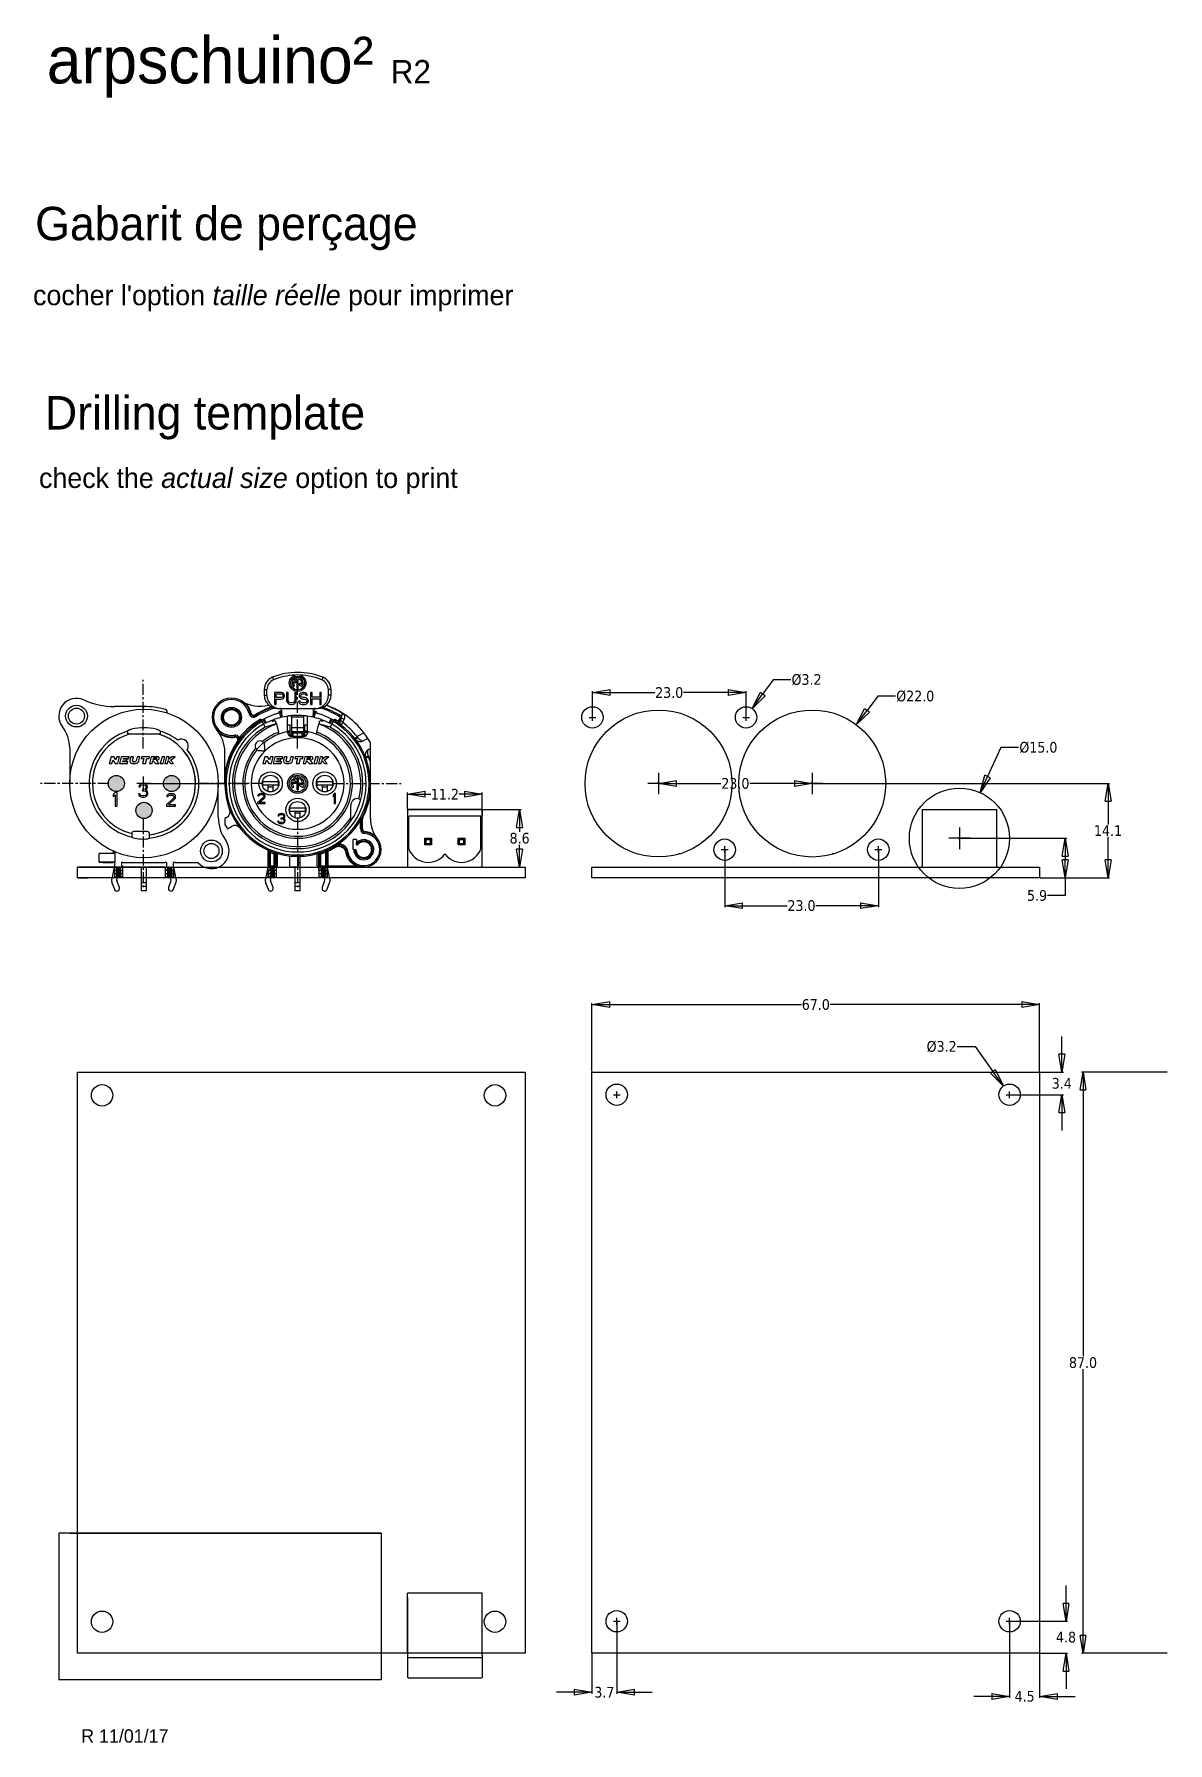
# Model space of a CAD drawing. Header units: millimetres. Extents: x 48 to 218, y 95 to 351.
import ezdxf

# ---------------------------------------------------------------- set-up
doc = ezdxf.new("R2010")
doc.units = ezdxf.units.MM
doc.header["$LTSCALE"] = 1.333333333333333
doc.linetypes.add('CENTER', pattern=[2, 1.25, -0.25, 0.25, -0.25])
for name, color, linetype in [('AUSFORMSCHRAEGEN', 7, 'Continuous'), ('BEZUGSACHSEN', 7, 'Continuous'), ('BOHRUNGEN', 7, 'Continuous'), ('DEFAULT_1', 7, 'CENTER'), ('KANTENFASEN', 7, 'Continuous'), ('RUNDUNGEN', 7, 'Continuous')]:
    doc.layers.add(name, color=color, linetype=linetype)
doc.styles.get("Standard").update_dxf_attribs({"font": 'tahoma.ttf'})
doc.dimstyles.new('Alternate (ANSI)2', dxfattribs={"dimscale": 1.333333333333333, "dimtxt": 1.2, "dimasz": 2, "dimexe": 0.18, "dimexo": 0.0625, "dimgap": 0.09, "dimtad": 0, "dimtih": 1, "dimtoh": 1, "dimdec": 4, "dimzin": 0, "dimdsep": 46, "dimtxsty": 'Standard', "dimblk": 'CLOSED', "dimcen": 0.09, "dimadec": 0, "dimazin": 0, "dimtfac": 1, "dimtdec": 4, "dimtofl": 0, "dimtmove": 0, "dimatfit": 3, "dimfxl": 1, "dimtolj": 1, "dimtzin": 0, "dimarcsym": 0})

msp = doc.modelspace()

# ---------------------------------------------------------------- texts
at = {"attachment_point": 1}
for s, insert, char_height, width in [('{\\fOCR A Extended|b0|i0|c1|p0;arpschuino² \\H0.5x;R2}', (49.96984474181448, 350.2319002652562), 7, 164.3641591490043), ('{\\fOCR A Extended|b0|i0|c1|p0;\\H0.5x;\\PGabarit de perçage}', (48.24184911889473, 333.0954000758744), 10, 187.2108398257025), ("{\\fOCR A Extended|b0|i0|c0|p0;cocher l'option \\fOCR A Extended|b0|i1|c0|p0;taille réelle\\fOCR A Extended|b0|i0|c0|p0; pour imprimer}", (47.9225236844978, 313.0334118943848), 3, 156.4245122499929), ('{\\fOCR A Extended|b0|i0|c1|p0;Drilling template}', (49.69482813907128, 296.4281367257853), 5, 187.2108398257025), ('{\\fOCR A Extended|b0|i0|c0|p0;check the \\fOCR A Extended|b0|i1|c0|p0;actual size\\fOCR A Extended|b0|i0|c0|p0; option to print}', (48.81616010109904, 285.6767573795022), 3, 156.4245122499929), ('{\\fOCR A Extended|b0|i0|c1|p0;R 11/01/17}', (55.11742303018237, 96.8667291441931), 2, 143.9484627005445)]:
    msp.add_mtext(s, dxfattribs=dict(at, insert=insert, char_height=char_height, width=width))

# ---------------------------------------------------------------- blocks, each defined once
blk = doc.blocks.new('_Closed')
at = {"color": 0, "linetype": 'ByBlock', "lineweight": -2}
for p, q in [((-1, 0.1666666666666667), (0, 0)), ((-1, 0.1666666666666667), (-1, -0.1666666666666667)), ((0, 0), (-1, -0.1666666666666667)), ((0, 0), (-1, 0))]:
    blk.add_line(p, q, dxfattribs=at)
blk = doc.blocks.new('*D63')
at = {"color": 0, "lineweight": -2}
for p, q in [((174.3424544611954, 251.4991551024735), (172.7415820602544, 249.3664763486485)), ((177.009121127862, 251.4991551024735), (174.3424544611954, 251.4991551024735))]:
    blk.add_line(p, q, dxfattribs=at)
at = {"color": 0}
for p, q in [((164.4171110054318, 238.4364977352954), (164.6571110054318, 238.4364977352954)), ((164.5371110054318, 238.3164977352954), (164.5371110054318, 238.5564977352954))]:
    blk.add_line(p, q, dxfattribs=at)
at = {"layer": 'Defpoints', "color": 0}
for p in [(171.1407096593134, 247.2337975948235), (157.9335123515502, 229.6391978757673)]:
    blk.add_point(p, dxfattribs=at)
at = {"color": 0, "lineweight": -2, "xscale": 2.666666666666667, "yscale": 2.666666666666667, "zscale": 2.666666666666667, "rotation": 233.1066683411977}
blk.add_blockref('_Closed', (171.1407096593134, 247.2337975948235), dxfattribs=at)
at = {"color": 0, "insert": (179.962721127862, 251.4991551024735), "char_height": 1.6, "attachment_point": 5}
blk.add_mtext('\\A1;%%c22.0', dxfattribs=at)
blk = doc.blocks.new('*D82')
at = {"color": 0, "lineweight": -2}
for p, q in [((131.6372470845319, 248.3366358681954), (131.6372470845319, 252.2834532863616)), ((134.3039137511985, 252.0434532863616), (140.9851790449818, 252.0434532863616)), ((151.9704443387652, 252.0434532863616), (145.2891790449819, 252.0434532863616)), ((154.6371110054318, 248.3364977352954), (154.6371110054318, 252.2834532863616))]:
    blk.add_line(p, q, dxfattribs=at)
at = {"layer": 'Defpoints', "color": 0}
for p in [(154.6371110054318, 252.0434532863616), (131.6372470845319, 248.253302534862), (154.6371110054318, 248.253164401962)]:
    blk.add_point(p, dxfattribs=at)
at = {"color": 0, "lineweight": -2, "xscale": 2.666666666666667, "yscale": 2.666666666666667, "zscale": 2.666666666666667, "rotation": 180}
blk.add_blockref('_Closed', (131.6372470845319, 252.0434532863616), dxfattribs=at)
at = {"color": 0, "lineweight": -2, "xscale": 2.666666666666667, "yscale": 2.666666666666667, "zscale": 2.666666666666667}
blk.add_blockref('_Closed', (154.6371110054318, 252.0434532863616), dxfattribs=at)
at = {"color": 0, "insert": (143.1371790449818, 252.0434532863616), "char_height": 1.6, "attachment_point": 5}
blk.add_mtext('\\A1;23.0', dxfattribs=at)
blk = doc.blocks.new('*D83')
at = {"color": 0, "lineweight": -2}
for p, q in [((151.4372470845319, 228.453302534862), (151.4372470845319, 219.9108875503741)), ((174.4371110054319, 228.453164401962), (174.4371110054319, 219.9108875503741)), ((154.1039137511985, 220.1508875503741), (160.7851790449818, 220.1508875503741)), ((171.7704443387652, 220.1508875503741), (165.0891790449819, 220.1508875503741))]:
    blk.add_line(p, q, dxfattribs=at)
at = {"layer": 'Defpoints', "color": 0}
for p in [(151.4372470845319, 228.5366358681954), (174.4371110054319, 228.5364977352954), (174.4371110054319, 220.1508875503741)]:
    blk.add_point(p, dxfattribs=at)
at = {"color": 0, "lineweight": -2, "xscale": 2.666666666666667, "yscale": 2.666666666666667, "zscale": 2.666666666666667, "rotation": 180}
blk.add_blockref('_Closed', (151.4372470845319, 220.1508875503741), dxfattribs=at)
at = {"color": 0, "lineweight": -2, "xscale": 2.666666666666667, "yscale": 2.666666666666667, "zscale": 2.666666666666667}
blk.add_blockref('_Closed', (174.4371110054319, 220.1508875503741), dxfattribs=at)
at = {"color": 0, "insert": (162.9371790449819, 220.1508875503741), "char_height": 1.6, "attachment_point": 5}
blk.add_mtext('\\A1;23.0', dxfattribs=at)
blk = doc.blocks.new('*D84')
at = {"color": 0, "lineweight": -2}
for p, q in [((141.5372470845318, 238.5199692015287), (141.5372470845318, 238.681063179514)), ((144.2039137511985, 238.4410631795139), (150.8851790449818, 238.4410631795139)), ((161.8704443387652, 238.4410631795139), (155.1891790449818, 238.4410631795139)), ((164.5371110054318, 238.5198310686287), (164.5371110054318, 238.681063179514))]:
    blk.add_line(p, q, dxfattribs=at)
at = {"layer": 'Defpoints', "color": 0}
for p in [(141.5372470845318, 238.4366358681954), (164.5371110054318, 238.4410631795139), (164.5371110054318, 238.4364977352954)]:
    blk.add_point(p, dxfattribs=at)
at = {"color": 0, "lineweight": -2, "xscale": 2.666666666666667, "yscale": 2.666666666666667, "zscale": 2.666666666666667, "rotation": 180}
blk.add_blockref('_Closed', (141.5372470845318, 238.4410631795139), dxfattribs=at)
at = {"color": 0, "lineweight": -2, "xscale": 2.666666666666667, "yscale": 2.666666666666667, "zscale": 2.666666666666667}
blk.add_blockref('_Closed', (164.5371110054318, 238.4410631795139), dxfattribs=at)
at = {"color": 0, "insert": (153.0371790449818, 238.4410631795139), "char_height": 1.6, "attachment_point": 5}
blk.add_mtext('\\A1;23.0', dxfattribs=at)
blk = doc.blocks.new('*D85')
at = {"color": 0, "lineweight": -2}
for p, q in [((164.6204443387652, 238.4364977352954), (209.0557300059929, 238.4364977352954)), ((208.8157300059929, 235.7698310686287), (208.8157300059929, 232.3089668017345)), ((208.8157300059929, 227.0033025348402), (208.8157300059929, 230.4641668017345)), ((198.660580417779, 224.3366358681736), (209.0557300059929, 224.3366358681736))]:
    blk.add_line(p, q, dxfattribs=at)
at = {"layer": 'Defpoints', "color": 0}
for p in [(164.5371110054318, 238.4364977352954), (198.5772470844457, 224.3366358681736), (208.8157300059929, 224.3366358681736)]:
    blk.add_point(p, dxfattribs=at)
at = {"color": 0, "lineweight": -2, "xscale": 2.666666666666667, "yscale": 2.666666666666667, "zscale": 2.666666666666667}
for p, rotation in [((208.8157300059929, 238.4364977352954), 90), ((208.8157300059929, 224.3366358681736), 270)]:
    blk.add_blockref('_Closed', p, dxfattribs=dict(at, rotation=rotation))
at = {"color": 0, "insert": (208.8157300059929, 231.3865668017345), "char_height": 1.6, "attachment_point": 5}
blk.add_mtext('\\A1;14.1', dxfattribs=at)
blk = doc.blocks.new('*D87')
at = {"color": 0, "lineweight": -2}
for p, q in [((158.6760943322076, 253.9718969933017), (157.1226392065246, 251.8044357402223)), ((161.3427609988743, 253.9718969933017), (158.6760943322076, 253.9718969933017))]:
    blk.add_line(p, q, dxfattribs=at)
at = {"color": 0}
for p, q in [((154.5171110054318, 248.3364977352954), (154.7571110054319, 248.3364977352954)), ((154.6371110054318, 248.2164977352954), (154.6371110054318, 248.4564977352954))]:
    blk.add_line(p, q, dxfattribs=at)
at = {"layer": 'Defpoints', "color": 0}
for p in [(155.5691840808416, 249.636974487143), (153.7050379300221, 247.0360209834478)]:
    blk.add_point(p, dxfattribs=at)
at = {"color": 0, "lineweight": -2, "xscale": 2.666666666666667, "yscale": 2.666666666666667, "zscale": 2.666666666666667, "rotation": 234.3702084292389}
blk.add_blockref('_Closed', (155.5691840808416, 249.636974487143), dxfattribs=at)
at = {"color": 0, "insert": (163.6915609988743, 253.9718969933017), "char_height": 1.6, "attachment_point": 5}
blk.add_mtext('\\A1;%%c3.2', dxfattribs=at)
blk = doc.blocks.new('*D92')
at = {"color": 0, "lineweight": -2}
for p, q in [((131.5772470844457, 195.3279393415555), (131.5772470844457, 205.5807504563261)), ((134.2439137511123, 205.340750456326), (162.9124470844457, 205.340750456326)), ((195.910580417779, 205.340750456326), (167.2420470844457, 205.340750456326)), ((198.5772470844457, 195.3279393415555), (198.5772470844457, 205.5807504563261))]:
    blk.add_line(p, q, dxfattribs=at)
at = {"layer": 'Defpoints', "color": 0}
for p in [(198.5772470844457, 205.340750456326), (131.5772470844457, 195.2446060082222), (198.5772470844457, 195.2446060082222)]:
    blk.add_point(p, dxfattribs=at)
at = {"color": 0, "lineweight": -2, "xscale": 2.666666666666667, "yscale": 2.666666666666667, "zscale": 2.666666666666667, "rotation": 180}
blk.add_blockref('_Closed', (131.5772470844457, 205.340750456326), dxfattribs=at)
at = {"color": 0, "lineweight": -2, "xscale": 2.666666666666667, "yscale": 2.666666666666667, "zscale": 2.666666666666667}
blk.add_blockref('_Closed', (198.5772470844457, 205.340750456326), dxfattribs=at)
at = {"color": 0, "insert": (165.0772470844457, 205.340750456326), "char_height": 1.6, "attachment_point": 5}
blk.add_mtext('\\A1;67.0', dxfattribs=at)
blk = doc.blocks.new('*D93')
at = {"color": 0, "lineweight": -2}
for p, q in [((217.6799498506, 195.2446060082222), (204.828613082546, 195.2446060082222)), ((205.068613082546, 192.5779393415555), (205.068613082546, 152.7014060082222)), ((205.068613082546, 110.9112726748889), (205.068613082546, 150.7878060082222)), ((217.6799498506, 108.2446060082222), (204.828613082546, 108.2446060082222))]:
    blk.add_line(p, q, dxfattribs=at)
at = {"layer": 'Defpoints', "color": 0}
for p in [(217.7632831839333, 195.2446060082222), (205.068613082546, 108.2446060082222), (217.7632831839333, 108.2446060082222)]:
    blk.add_point(p, dxfattribs=at)
at = {"color": 0, "lineweight": -2, "xscale": 2.666666666666667, "yscale": 2.666666666666667, "zscale": 2.666666666666667}
for p, rotation in [((205.068613082546, 195.2446060082222), 90), ((205.068613082546, 108.2446060082222), 270)]:
    blk.add_blockref('_Closed', p, dxfattribs=dict(at, rotation=rotation))
at = {"color": 0, "insert": (205.068613082546, 151.7446060082222), "char_height": 1.6, "attachment_point": 5}
blk.add_mtext('\\A1;87.0', dxfattribs=at)
blk = doc.blocks.new('*D103')
at = {"color": 0, "lineweight": -2}
for p, q in [((202.5265386880859, 115.7112726748889), (202.5265386880859, 118.3779393415555)), ((194.160580417779, 113.0446060082222), (202.7665386880859, 113.0446060082222)), ((198.660580417779, 108.2446060082222), (202.7665386880859, 108.2446060082222)), ((202.5265386880859, 105.5779393415555), (202.5265386880859, 102.9112726748888))]:
    blk.add_line(p, q, dxfattribs=at)
at = {"layer": 'Defpoints', "color": 0}
for p in [(194.0772470844457, 113.0446060082222), (198.5772470844457, 108.2446060082222), (202.5265386880859, 108.2446060082222)]:
    blk.add_point(p, dxfattribs=at)
at = {"color": 0, "lineweight": -2, "xscale": 2.666666666666667, "yscale": 2.666666666666667, "zscale": 2.666666666666667}
for p, rotation in [((202.5265386880859, 113.0446060082222), 270), ((202.5265386880859, 108.2446060082222), 90)]:
    blk.add_blockref('_Closed', p, dxfattribs=dict(at, rotation=rotation))
at = {"color": 0, "insert": (202.5265386880859, 110.6446060082222), "char_height": 1.6, "attachment_point": 5}
blk.add_mtext('\\A1;4.8', dxfattribs=at)
blk = doc.blocks.new('*D104')
at = {"color": 0, "lineweight": -2}
for p, q in [((194.0772470844457, 112.9612726748889), (194.0772470844457, 101.552166113134)), ((198.5772470844457, 108.1612726748888), (198.5772470844457, 101.552166113134)), ((191.410580417779, 101.792166113134), (188.7439137511124, 101.792166113134)), ((201.2439137511123, 101.792166113134), (203.910580417779, 101.792166113134))]:
    blk.add_line(p, q, dxfattribs=at)
at = {"layer": 'Defpoints', "color": 0}
for p in [(194.0772470844457, 113.0446060082222), (198.5772470844457, 108.2446060082222), (198.5772470844457, 101.792166113134)]:
    blk.add_point(p, dxfattribs=at)
at = {"color": 0, "lineweight": -2, "xscale": 2.666666666666667, "yscale": 2.666666666666667, "zscale": 2.666666666666667}
blk.add_blockref('_Closed', (194.0772470844457, 101.792166113134), dxfattribs=at)
at = {"color": 0, "lineweight": -2, "xscale": 2.666666666666667, "yscale": 2.666666666666667, "zscale": 2.666666666666667, "rotation": 180}
blk.add_blockref('_Closed', (198.5772470844457, 101.792166113134), dxfattribs=at)
at = {"color": 0, "insert": (196.3272470844457, 101.792166113134), "char_height": 1.6, "attachment_point": 5}
blk.add_mtext('\\A1;4.5', dxfattribs=at)
blk = doc.blocks.new('*D105')
at = {"color": 0, "lineweight": -2}
for p, q in [((135.2772470844457, 112.9612726748889), (135.2772470844457, 102.1625701277674)), ((131.5772470844457, 108.1612726748889), (131.5772470844457, 102.1625701277674)), ((128.910580417779, 102.4025701277673), (126.2439137511123, 102.4025701277673)), ((137.9439137511123, 102.4025701277673), (140.610580417779, 102.4025701277673))]:
    blk.add_line(p, q, dxfattribs=at)
at = {"layer": 'Defpoints', "color": 0}
for p in [(135.2772470844457, 113.0446060082222), (131.5772470844457, 108.2446060082222), (131.5772470844457, 102.4025701277673)]:
    blk.add_point(p, dxfattribs=at)
at = {"color": 0, "lineweight": -2, "xscale": 2.666666666666667, "yscale": 2.666666666666667, "zscale": 2.666666666666667}
blk.add_blockref('_Closed', (131.5772470844457, 102.4025701277673), dxfattribs=at)
at = {"color": 0, "lineweight": -2, "xscale": 2.666666666666667, "yscale": 2.666666666666667, "zscale": 2.666666666666667, "rotation": 180}
blk.add_blockref('_Closed', (135.2772470844457, 102.4025701277673), dxfattribs=at)
at = {"color": 0, "insert": (133.4272470844457, 102.4025701277673), "char_height": 1.6, "attachment_point": 5}
blk.add_mtext('\\A1;3.7', dxfattribs=at)
blk = doc.blocks.new('*D106')
at = {"color": 0, "lineweight": -2}
for p, q in [((201.8945111096726, 197.9112726748888), (201.8945111096726, 200.5779393415555)), ((198.660580417779, 195.2446060082222), (202.1345111096726, 195.2446060082222)), ((194.160580417779, 191.8446060082222), (202.1345111096726, 191.8446060082222)), ((201.8945111096726, 189.1779393415555), (201.8945111096726, 186.5112726748889))]:
    blk.add_line(p, q, dxfattribs=at)
at = {"layer": 'Defpoints', "color": 0}
for p in [(198.5772470844457, 195.2446060082222), (194.0772470844457, 191.8446060082222), (201.8945111096726, 191.8446060082222)]:
    blk.add_point(p, dxfattribs=at)
at = {"color": 0, "lineweight": -2, "xscale": 2.666666666666667, "yscale": 2.666666666666667, "zscale": 2.666666666666667}
for p, rotation in [((201.8945111096726, 195.2446060082222), 270), ((201.8945111096726, 191.8446060082222), 90)]:
    blk.add_blockref('_Closed', p, dxfattribs=dict(at, rotation=rotation))
at = {"color": 0, "insert": (201.8945111096726, 193.5446060082222), "char_height": 1.6, "attachment_point": 5}
blk.add_mtext('\\A1;3.4', dxfattribs=at)
blk = doc.blocks.new('*D107')
at = {"color": 0, "lineweight": -2}
for p, q in [((186.2594550289545, 199.0512216798022), (188.9261216956212, 199.0512216798022)), ((188.9261216956212, 199.0512216798022), (191.596167675203, 195.3157282200546))]:
    blk.add_line(p, q, dxfattribs=at)
at = {"color": 0}
for p, q in [((193.9572470844457, 191.8446060082222), (194.1972470844457, 191.8446060082222)), ((194.0772470844457, 191.7246060082222), (194.0772470844457, 191.9646060082222))]:
    blk.add_line(p, q, dxfattribs=at)
at = {"layer": 'Defpoints', "color": 0}
for p in [(193.1468423059797, 193.1462768376593), (195.0076518629117, 190.542935178785)]:
    blk.add_point(p, dxfattribs=at)
at = {"color": 0, "lineweight": -2, "xscale": 2.666666666666667, "yscale": 2.666666666666667, "zscale": 2.666666666666667, "rotation": 305.5563242843972}
blk.add_blockref('_Closed', (193.1468423059797, 193.1462768376593), dxfattribs=at)
at = {"color": 0, "insert": (183.9106550289545, 199.0512216798022), "char_height": 1.6, "attachment_point": 5}
blk.add_mtext('\\A1;%%c3.2', dxfattribs=at)
blk = doc.blocks.new('*D108')
at = {"color": 0, "lineweight": -2}
for p, q in [((115.1464072830275, 234.5366358681736), (120.9850262996972, 234.5366358681736)), ((120.7450262996972, 231.8699692015069), (120.7450262996972, 231.1934358681736)), ((120.7450262996972, 228.6033025348402), (120.7450262996972, 229.2798358681735)), ((115.1464072830275, 225.9366358681736), (120.9850262996972, 225.9366358681736))]:
    blk.add_line(p, q, dxfattribs=at)
at = {"layer": 'Defpoints', "color": 0}
for p in [(115.0630739496941, 234.5366358681736), (115.0630739496941, 225.9366358681736), (120.7450262996972, 225.9366358681736)]:
    blk.add_point(p, dxfattribs=at)
at = {"color": 0, "lineweight": -2, "xscale": 2.666666666666667, "yscale": 2.666666666666667, "zscale": 2.666666666666667}
for p, rotation in [((120.7450262996972, 234.5366358681736), 90), ((120.7450262996972, 225.9366358681736), 270)]:
    blk.add_blockref('_Closed', p, dxfattribs=dict(at, rotation=rotation))
at = {"color": 0, "insert": (120.7450262996972, 230.2366358681736), "char_height": 1.6, "attachment_point": 5}
blk.add_mtext('\\A1;8.6', dxfattribs=at)
blk = doc.blocks.new('*D109')
at = {"color": 0, "lineweight": -2}
for p, q in [((103.9630739496941, 234.6199692015069), (103.9630739496941, 237.0788133453343)), ((106.6297406163608, 236.8388133453343), (107.4782739496941, 236.8388133453343)), ((112.4964072830275, 236.8388133453343), (111.6478739496941, 236.8388133453343)), ((115.1630739496941, 234.6199692015069), (115.1630739496941, 237.0788133453343))]:
    blk.add_line(p, q, dxfattribs=at)
at = {"layer": 'Defpoints', "color": 0}
for p in [(115.1630739496941, 236.8388133453343), (103.9630739496941, 234.5366358681736), (115.1630739496941, 234.5366358681736)]:
    blk.add_point(p, dxfattribs=at)
at = {"color": 0, "lineweight": -2, "xscale": 2.666666666666667, "yscale": 2.666666666666667, "zscale": 2.666666666666667, "rotation": 180}
blk.add_blockref('_Closed', (103.9630739496941, 236.8388133453343), dxfattribs=at)
at = {"color": 0, "lineweight": -2, "xscale": 2.666666666666667, "yscale": 2.666666666666667, "zscale": 2.666666666666667}
blk.add_blockref('_Closed', (115.1630739496941, 236.8388133453343), dxfattribs=at)
at = {"color": 0, "insert": (109.5630739496941, 236.8388133453343), "char_height": 1.6, "attachment_point": 5}
blk.add_mtext('\\A1;11.2', dxfattribs=at)
blk = doc.blocks.new('*D111')
at = {"color": 0, "lineweight": -2}
for p, q in [((186.660580417779, 230.232208556855), (202.639776788688, 230.232208556855)), ((202.399776788688, 227.5655418901883), (202.399776788688, 227.0033025348402)), ((198.660580417779, 224.3366358681736), (202.639776788688, 224.3366358681736)), ((202.399776788688, 224.3366358681736), (202.399776788688, 221.6699692015069)), ((202.399776788688, 221.6699692015069), (199.7331101220213, 221.6699692015069))]:
    blk.add_line(p, q, dxfattribs=at)
at = {"layer": 'Defpoints', "color": 0}
for p in [(186.5772470844457, 230.232208556855), (198.5772470844457, 224.3366358681736), (202.399776788688, 224.3366358681736)]:
    blk.add_point(p, dxfattribs=at)
at = {"color": 0, "lineweight": -2, "xscale": 2.666666666666667, "yscale": 2.666666666666667, "zscale": 2.666666666666667}
for p, rotation in [((202.399776788688, 230.232208556855), 90), ((202.399776788688, 224.3366358681736), 270)]:
    blk.add_blockref('_Closed', p, dxfattribs=dict(at, rotation=rotation))
at = {"color": 0, "insert": (198.1907101220213, 221.6699692015069), "char_height": 1.6, "attachment_point": 5}
blk.add_mtext('\\A1;5.9', dxfattribs=at)
blk = doc.blocks.new('*D112')
at = {"color": 0, "lineweight": -2}
for p, q in [((192.7684521698137, 243.8257584963709), (190.7911913457448, 239.4844399025237)), ((195.4351188364804, 243.8257584963709), (192.7684521698137, 243.8257584963709))]:
    blk.add_line(p, q, dxfattribs=at)
at = {"color": 0}
for p, q in [((186.4572470844457, 230.232208556855), (186.6972470844457, 230.232208556855)), ((186.5772470844457, 230.112208556855), (186.5772470844457, 230.352208556855))]:
    blk.add_line(p, q, dxfattribs=at)
at = {"layer": 'Defpoints', "color": 0}
for p in [(189.6858944903221, 237.0576251233319), (183.4685996785693, 223.406791990378)]:
    blk.add_point(p, dxfattribs=at)
at = {"color": 0, "lineweight": -2, "xscale": 2.666666666666667, "yscale": 2.666666666666667, "zscale": 2.666666666666667, "rotation": 245.5130281762889}
blk.add_blockref('_Closed', (189.6858944903221, 237.0576251233319), dxfattribs=at)
at = {"color": 0, "insert": (198.3887188364804, 243.8257584963709), "char_height": 1.6, "attachment_point": 5}
blk.add_mtext('\\A1;%%c15.0', dxfattribs=at)

# ---------------------------------------------------------------- dimensions: what is measured, and where the dimension line sits
for p1, p2, picture, middle in [((153.7050379300221, 247.0360209834478), (155.5691840808416, 249.636974487143), '*D87', (163.6915609988743, 253.9718969933017)), ((157.9335123515502, 229.6391978757673), (171.1407096593134, 247.2337975948235), '*D63', (179.962721127862, 251.4991551024735)), ((183.4685996785693, 223.406791990378), (189.6858944903221, 237.0576251233319), '*D112', (198.3887188364804, 243.8257584963709)), ((195.0076518629117, 190.542935178785), (193.1468423059797, 193.1462768376593), '*D107', (183.9106550289545, 199.0512216798022))]:
    dim = msp.add_diameter_dim_2p(p1=p1, p2=p2, dimstyle='Alternate (ANSI)2', override={"dimdec": 1})
    dim.commit()
    dim.dimension.update_dxf_attribs({"geometry": picture, "text_midpoint": middle, "dimtype": 163})
for base, p1, p2, override, picture, middle in [((154.6371110054318, 252.0434532863616), (131.6372470845319, 248.253302534862), (154.6371110054318, 248.253164401962), {"dimgap": 0.09, "dimdec": 1, "dimrnd": 0, "dimtol": 0, "dimlim": 0}, '*D82', (143.1371790449818, 252.0434532863616)), ((115.1630739496941, 236.8388133453343), (103.9630739496941, 234.5366358681736), (115.1630739496941, 234.5366358681736), {"dimdec": 1}, '*D109', (109.5630739496941, 236.8388133453343)), ((164.5371110054318, 238.4410631795139), (141.5372470845318, 238.4366358681954), (164.5371110054318, 238.4364977352954), {"dimdec": 1}, '*D84', (153.0371790449818, 238.4410631795139)), ((174.4371110054319, 220.1508875503741), (151.4372470845319, 228.5366358681954), (174.4371110054319, 228.5364977352954), {"dimdec": 1}, '*D83', (162.9371790449819, 220.1508875503741)), ((198.5772470844457, 205.340750456326), (131.5772470844457, 195.2446060082222), (198.5772470844457, 195.2446060082222), {"dimdec": 1}, '*D92', (165.0772470844457, 205.340750456326)), ((131.5772470844457, 102.4025701277673), (135.2772470844457, 113.0446060082222), (131.5772470844457, 108.2446060082222), {"dimdec": 1}, '*D105', (133.4272470844457, 102.4025701277673)), ((198.5772470844457, 101.792166113134), (194.0772470844457, 113.0446060082222), (198.5772470844457, 108.2446060082222), {"dimdec": 1}, '*D104', (196.3272470844457, 101.792166113134))]:
    dim = msp.add_linear_dim(base=base, p1=p1, p2=p2, dimstyle='Alternate (ANSI)2', override=override)
    dim.commit()
    dim.dimension.update_dxf_attribs({"geometry": picture, "text_midpoint": middle})
for base, p1, p2, picture, middle in [((208.8157300059929, 224.3366358681736), (164.5371110054318, 238.4364977352954), (198.5772470844457, 224.3366358681736), '*D85', (208.8157300059929, 231.3865668017345)), ((120.7450262996972, 225.9366358681736), (115.0630739496941, 234.5366358681736), (115.0630739496941, 225.9366358681736), '*D108', (120.7450262996972, 230.2366358681736)), ((202.399776788688, 224.3366358681736), (186.5772470844457, 230.232208556855), (198.5772470844457, 224.3366358681736), '*D111', (198.1907101220213, 221.6699692015069)), ((201.8945111096726, 191.8446060082222), (198.5772470844457, 195.2446060082222), (194.0772470844457, 191.8446060082222), '*D106', (201.8945111096726, 193.5446060082222)), ((205.068613082546, 108.2446060082222), (217.7632831839333, 195.2446060082222), (217.7632831839333, 108.2446060082222), '*D93', (205.068613082546, 151.7446060082222)), ((202.5265386880859, 108.2446060082222), (194.0772470844457, 113.0446060082222), (198.5772470844457, 108.2446060082222), '*D103', (202.5265386880859, 110.6446060082222))]:
    dim = msp.add_linear_dim(base=base, p1=p1, p2=p2, angle=90, dimstyle='Alternate (ANSI)2', override={"dimdec": 1})
    dim.commit()
    dim.dimension.update_dxf_attribs({"geometry": picture, "text_midpoint": middle})

# ---------------------------------------------------------------- hatches: boundary and pattern name
h = msp.add_hatch(color=256)
h.set_gradient(color1=(214, 148, 5), color2=(214, 149, 8), one_color=1)
edge = h.paths.add_edge_path()
edge.add_arc((68.65407394978024, 238.4366358681954), 1.2138, 0, 360)
edge = h.paths.add_edge_path()
edge.add_arc((60.39207394978018, 238.4366358681954), 1.2138, 0, 360)
edge = h.paths.add_edge_path()
edge.add_arc((64.52307394978027, 234.4076358681954), 1.2138, 0, 360)

# ---------------------------------------------------------------- linework, layer by layer
at = {"color": 9, "linetype": 'Continuous'}
for p, q in [((83.77293787068024, 254.3413007103954), (83.92293787068027, 253.9704907859954)), ((91.27293787068024, 254.3413007103954), (91.12293787068026, 253.9704907859954)), ((82.52293787068024, 252.4872510885954), (82.92293787068027, 252.4872510885954)), ((82.52293787068024, 251.6710526014954), (82.92293787068027, 251.6710526014954)), ((92.52293787068024, 252.4872510885954), (92.12293787068026, 252.4872510885954)), ((92.52293787068024, 251.6710526014954), (92.12293787068026, 251.6710526014954)), ((64.52307394978027, 249.7586358681954), (64.52307394978027, 249.9626358681953)), ((88.42293787068027, 248.3815465482954), (86.62293787068026, 248.3815465482954)), ((86.42293787068027, 247.1722162608954), (86.02293787068024, 247.1722162608954)), ((86.42293787068027, 246.2588452020954), (86.02293787068024, 246.2588452020954)), ((86.42293787068027, 246.0927260640954), (86.02293787068024, 246.0927260640954)), ((86.42293787068027, 245.7103343564954), (86.62293787068026, 245.7103343564954)), ((88.42293787068027, 246.7688270112954), (86.62293787068026, 246.7688270112954)), ((88.42293787068027, 246.1738010319954), (86.62293787068026, 246.1738010319954)), ((86.82293787068025, 245.9864977352954), (86.82293787068025, 245.5364977352954)), ((88.22293787068028, 245.5364977352954), (88.22293787068028, 245.9864977352954)), ((88.42293787068027, 245.7103343564954), (88.62293787068026, 245.7103343564954)), ((89.02293787068024, 247.1722162608954), (88.62293787068026, 247.1722162608954)), ((89.02293787068024, 246.2588452020954), (88.62293787068026, 246.2588452020954)), ((89.02293787068024, 246.0927260640954), (88.62293787068026, 246.0927260640954)), ((82.43176904618028, 244.5883267315954), (81.37110887438027, 243.5276665597954)), ((83.07293787068025, 237.9364977352954), (83.87293787068026, 237.9364977352954)), ((91.17293787068027, 237.9364977352954), (91.97293787068028, 237.9364977352954)), ((87.12293787068026, 234.0364977352954), (87.92293787068027, 234.0364977352954)), ((87.92293787068027, 226.5864977352954), (87.58843293688025, 226.5864977352954)), ((64.92307394978027, 223.5599783738954), (64.12307394978026, 223.5599783738954)), ((64.92307394978027, 223.0344007834954), (64.12307394978026, 223.0344007834954)), ((87.92293787068027, 223.5598402408954), (87.12293787068026, 223.5598402408954)), ((87.92293787068027, 223.0342626504954), (87.12293787068026, 223.0342626504954))]:
    msp.add_line(p, q, dxfattribs=at)
at = {"color": 7, "linetype": 'Continuous'}
for p, q in [((86.93715918498029, 253.7044159110954), (87.15593620868029, 253.5781049374954)), ((87.26010287538028, 253.7585268965954), (86.94354434708029, 253.9412920481954)), ((87.41877120408029, 254.1027560459954), (87.41877120408029, 252.7573310685954)), ((87.62710453738029, 252.7573310685954), (87.62710453738029, 254.1027560459954)), ((87.78659954388027, 253.2139912911954), (88.10233139428024, 253.0317034223954)), ((88.10871655638024, 253.2685795593954), (87.89076621048028, 253.3944132502954)), ((82.52293787068024, 252.4872510885954), (82.52293787068024, 251.6710526014954)), ((82.92293787068027, 251.6710654932954), (82.92293787068027, 252.4872510885954)), ((84.07293787068025, 252.0710526014954), (84.07293787068025, 250.2710526014954)), ((85.03730524538028, 252.0710526014954), (84.07293787068025, 252.0710526014954)), ((84.31402971438027, 251.3050951386954), (84.31402971438027, 251.8795632625954)), ((84.31402971438027, 251.8795632625954), (85.07748718108027, 251.8795632625954)), ((85.07748718108027, 251.3050951386954), (84.31402971438027, 251.3050951386954)), ((84.31402971438027, 250.2710526014954), (84.31402971438027, 251.0753079320954)), ((84.31402971438027, 251.0753079320954), (85.03730524538028, 251.0753079320954)), ((85.23821515348024, 252.0327547336954), (85.03730524538028, 252.0710526014954)), ((85.03730524538028, 251.0753079320954), (85.23821515348024, 251.1136057997954)), ((85.07748718108027, 251.8795632625954), (85.19803310288026, 251.8412653948954)), ((85.19803310288026, 251.3433930064954), (85.07748718108027, 251.3050951386954)), ((85.19803310288026, 251.8412653948954), (85.27839708908024, 251.7646696592954)), ((85.27839708908024, 251.4199887419954), (85.19803310288026, 251.3433930064954)), ((85.39894301088029, 251.9178611303954), (85.23821515348024, 252.0327547336954)), ((85.23821515348024, 251.1136057997954), (85.39894301088029, 251.2284994031954)), ((85.27839708908024, 251.7646696592954), (85.31857902468025, 251.6497760559954)), ((85.31857902468025, 251.5348823453954), (85.27839708908024, 251.4199887419954)), ((85.31857902468025, 251.6497760559954), (85.31857902468025, 251.5348823453954)), ((85.51948893278026, 251.7646696592954), (85.39894301088029, 251.9178611303954)), ((85.39894301088029, 251.2284994031954), (85.51948893278026, 251.3816908742954)), ((85.55967086838027, 251.6497760559954), (85.51948893278026, 251.7646696592954)), ((85.51948893278026, 251.3816908742954), (85.55967086838027, 251.4965844775954)), ((85.55967086838027, 251.4965844775954), (85.55967086838027, 251.6497760559954)), ((85.88112669828027, 252.0710526014954), (85.88112669828027, 250.8838185394954)), ((86.12221854198029, 252.0710526014954), (85.88112669828027, 252.0710526014954)), ((85.88112669828027, 250.8838185394954), (85.92130863388027, 250.6923292006954)), ((85.92130863388027, 250.6923292006954), (86.00167262008026, 250.5391377026954)), ((86.12221854198029, 250.8838185394954), (86.12221854198029, 252.0710526014954)), ((86.16240059258027, 250.7306270683954), (86.12221854198029, 250.8838185394954)), ((86.24276446378028, 250.6157334650954), (86.16240059258027, 250.7306270683954)), ((87.04640386608028, 250.7306270683954), (86.96603999488028, 250.6157334650954)), ((87.08658591668026, 250.8838185394954), (87.04640386608028, 250.7306270683954)), ((87.08658591668026, 252.0710526014954), (87.08658591668026, 250.8838185394954)), ((87.32767776038028, 252.0710526014954), (87.08658591668026, 252.0710526014954)), ((87.20713183848025, 250.5391377026954), (87.28749570978025, 250.6923292006954)), ((87.28749570978025, 250.6923292006954), (87.32767776038028, 250.8838185394954)), ((87.32767776038028, 250.8838185394954), (87.32767776038028, 252.0710526014954)), ((87.64913347528025, 250.7689249361954), (87.68931552588029, 250.6157334650954)), ((87.89022531898027, 250.7689249361954), (87.64913347528025, 250.7689249361954)), ((87.80986144768028, 251.8029675270954), (87.76967939708024, 251.6497760559954)), ((87.76967939708024, 251.6497760559954), (87.76967939708024, 251.4965844775954)), ((87.76967939708024, 251.4965844775954), (87.80986144768028, 251.3433930064954)), ((87.97058919018028, 251.9561589981953), (87.80986144768028, 251.8029675270954)), ((87.80986144768028, 251.3433930064954), (87.97058919018028, 251.1902015353954)), ((87.93040736958025, 250.6540313328954), (87.89022531898027, 250.7689249361954)), ((88.05095329138024, 250.5391377026954), (87.93040736958025, 250.6540313328954)), ((88.13131739258026, 252.0327547336954), (87.97058919018028, 251.9561589981953)), ((87.97058919018028, 251.1902015353954), (88.13131739258026, 251.1136057997954)), ((88.01077147068028, 251.6114780808954), (88.05095329138024, 251.7263717914954)), ((88.01077147068028, 251.5348823453954), (88.01077147068028, 251.6114780808954)), ((88.05095329138024, 251.4199887419954), (88.01077147068028, 251.5348823453954)), ((88.05095329138024, 251.7263717914954), (88.17149921328027, 251.8029675270954)), ((88.17149921328027, 251.3433930064954), (88.05095329138024, 251.4199887419954)), ((88.29204513508026, 252.0710526014954), (88.13131739258026, 252.0327547336954)), ((88.13131739258026, 251.1136057997954), (88.29204513508026, 251.0753079320954)), ((88.17149921328027, 251.8029675270954), (88.29204513508026, 251.8412653948954)), ((88.29204513508026, 251.3050951386954), (88.17149921328027, 251.3433930064954)), ((88.49295515808026, 252.0710526014954), (88.29204513508026, 252.0710526014954)), ((88.29204513508026, 251.8412653948954), (88.53313697878028, 251.8412653948954)), ((88.53313697878028, 251.3050951386954), (88.29204513508026, 251.3050951386954)), ((88.29204513508026, 251.0753079320954), (88.53313697878028, 251.0753079320954)), ((88.69386472128028, 252.0327547336954), (88.49295515808026, 252.0710526014954)), ((88.53313697878028, 251.8412653948954), (88.65368290058026, 251.8029675270954)), ((88.73404700178028, 251.2667972708954), (88.53313697878028, 251.3050951386954)), ((88.53313697878028, 251.0753079320954), (88.69386472128028, 251.0370100642954)), ((88.65368290058026, 251.8029675270954), (88.73404700178028, 251.7263717914954)), ((88.85459292358027, 251.9178611303954), (88.69386472128028, 252.0327547336954)), ((88.69386472128028, 251.0370100642954), (88.81441064308027, 250.9604143286954)), ((88.73404700178028, 251.7263717914954), (88.77422882238025, 251.6497760559954)), ((88.89477474428028, 251.1902015353954), (88.73404700178028, 251.2667972708954)), ((88.77422882238025, 251.6497760559954), (89.01532066608027, 251.6497760559954)), ((88.81441064308027, 250.9604143286954), (88.89477474428028, 250.8455206717954)), ((88.89477474428028, 250.7306270683954), (88.81441064308027, 250.6157334650954)), ((88.97513884548025, 251.7646696592954), (88.85459292358027, 251.9178611303954)), ((89.05550248678028, 251.0370100642954), (88.89477474428028, 251.1902015353954)), ((88.89477474428028, 250.8455206717954), (88.89477474428028, 250.7306270683954)), ((89.01532066608027, 251.6497760559954), (88.97513884548025, 251.7646696592954)), ((89.13586658798025, 250.8838185394954), (89.05550248678028, 251.0370100642954)), ((89.05550248678028, 250.5391377026954), (89.13586658798025, 250.6923292006954)), ((89.13586658798025, 250.6923292006954), (89.13586658798025, 250.8838185394954)), ((89.45732253278024, 252.0710526014954), (89.45732253278024, 250.2710526014954)), ((89.69841437648026, 252.0710526014954), (89.45732253278024, 252.0710526014954)), ((89.69841437648026, 251.3433930064954), (89.69841437648026, 252.0710526014954)), ((90.82350949368029, 251.3433930064954), (89.69841437648026, 251.3433930064954)), ((89.69841437648026, 250.2710526014954), (89.69841437648026, 251.1136057997954)), ((89.69841437648026, 251.1136057997954), (90.82350949368029, 251.1136057997954)), ((90.82350949368029, 252.0710526014954), (90.82350949368029, 251.3433930064954)), ((91.06460133738025, 252.0710526014954), (90.82350949368029, 252.0710526014954)), ((90.82350949368029, 251.1136057997954), (90.82350949368029, 250.2710526014954)), ((91.06460133738025, 250.2710526014954), (91.06460133738025, 252.0710526014954)), ((92.12293787068026, 251.6710526720954), (92.12293787068026, 252.4872510885954)), ((92.52293787068024, 251.6710526014954), (92.52293787068024, 252.4872510885954)), ((64.52307394978027, 249.9626358681953), (60.10052846902624, 249.9626358681953)), ((67.99107394978023, 248.9999166085674), (67.99107394978023, 249.2018736164314)), ((84.07293787068025, 250.2710526014954), (84.31402971438027, 250.2710526014954)), ((84.52293787068024, 249.6710526014954), (90.52293787068024, 249.6710526014954)), ((85.05243861968026, 249.0528357785954), (85.21109453488029, 248.3710526014954)), ((86.00167262008026, 250.5391377026954), (86.16240059258027, 250.3859462181954)), ((86.16240059258027, 250.3859462181954), (86.32312833508027, 250.3093504725954)), ((86.36331038568025, 250.5391377026954), (86.24276446378028, 250.6157334650954)), ((86.32312833508027, 250.3093504725954), (86.52403835808028, 250.2710526014954)), ((86.52403835808028, 250.5008398349954), (86.36331038568025, 250.5391377026954)), ((86.68476610058028, 250.5008398349954), (86.52403835808028, 250.5008398349954)), ((86.52403835808028, 250.2710526014954), (86.68476610058028, 250.2710526014954)), ((86.62293787068026, 248.3815465482954), (86.62293787068026, 246.1738010319954)), ((86.84549407298024, 250.5391377026954), (86.68476610058028, 250.5008398349954)), ((86.68476610058028, 250.2710526014954), (86.88567612358028, 250.3093504725954)), ((86.96603999488028, 250.6157334650954), (86.84549407298024, 250.5391377026954)), ((86.88567612358028, 250.3093504725954), (87.04640386608028, 250.3859462181954)), ((87.04640386608028, 250.3859462181954), (87.20713183848025, 250.5391377026954)), ((87.68931552588029, 250.6157334650954), (87.80986144768028, 250.4242440859954)), ((87.80986144768028, 250.4242440859954), (88.01077147068028, 250.3093504725954)), ((88.01077147068028, 250.3093504725954), (88.21168103388024, 250.2710526014954)), ((88.21168103388024, 250.5008398349954), (88.05095329138024, 250.5391377026954)), ((88.53313697878028, 250.5008398349954), (88.21168103388024, 250.5008398349954)), ((88.21168103388024, 250.2710526014954), (88.53313697878028, 250.2710526014954)), ((88.42293787068027, 248.3815465482954), (88.42293787068027, 246.1738010319954)), ((88.69386472128028, 250.5391377026954), (88.53313697878028, 250.5008398349954)), ((88.53313697878028, 250.2710526014954), (88.73404700178028, 250.3093504725954)), ((88.81441064308027, 250.6157334650954), (88.69386472128028, 250.5391377026954)), ((88.73404700178028, 250.3093504725954), (88.89477474428028, 250.3859462181954)), ((88.89477474428028, 250.3859462181954), (89.05550248678028, 250.5391377026954)), ((89.45732253278024, 250.2710526014954), (89.69841437648026, 250.2710526014954)), ((89.83478120658029, 248.3710526014954), (89.99343712178026, 249.0528357785954)), ((90.82350949368029, 250.2710526014954), (91.06460133738025, 250.2710526014954)), ((62.06237291396224, 245.8826358681954), (66.98377498559819, 245.8826358681954)), ((84.35001198928026, 247.3910307678954), (82.64793787068024, 246.8802454221954)), ((84.35011779638026, 247.3907069955954), (84.66382907478024, 246.1219057850954)), ((86.32293787068025, 245.5364977352954), (85.95212991388027, 246.1787559563954)), ((86.02293787068024, 247.2178018320954), (86.42293787068027, 247.2178018320954)), ((86.02293787068024, 246.0561129774954), (86.02293787068024, 247.2177975930954)), ((86.32293787068025, 245.5364977352954), (88.72293787068028, 245.5364977352954)), ((86.42293787068027, 245.6476689192954), (86.42293787068027, 247.2177975930954)), ((86.62293787068026, 246.0614190538953), (86.62293787068026, 245.5978271266954)), ((88.42293787068027, 245.5978271266954), (88.42293787068027, 246.0614190538953)), ((88.62293787068026, 247.2178018320954), (89.02293787068024, 247.2178018320954)), ((88.62293787068026, 245.6476689192954), (88.62293787068026, 247.2177975930954)), ((89.09374582758025, 246.1787559563954), (88.72293787068028, 245.5364977352954)), ((89.02293787068024, 246.0561129774954), (89.02293787068024, 247.2177975930954)), ((90.38204666658024, 246.1219057850954), (90.69488210098027, 247.3872219372954)), ((92.39793787068024, 246.8802454221954), (90.69640047488028, 247.3932013577954)), ((53.40507394978022, 243.7765791220113), (53.40507394978022, 238.4366358681954)), ((81.37110887438027, 243.5276665597954), (81.45425096418026, 243.4445244699954)), ((82.43176904618028, 244.5883267315954), (82.51491113598027, 244.5051846416954)), ((98.42293787068027, 243.6952294083954), (98.42293787068027, 244.5553211515954)), ((59.59102314218026, 242.4366358681954), (59.32307394978025, 241.4366358681954)), ((59.32307394978025, 241.4366358681954), (59.73718442188024, 241.4366358681954)), ((59.99102314218024, 242.4366358681954), (59.59102314218026, 242.4366358681954)), ((59.73718442188024, 241.4366358681954), (59.86514485928026, 241.9141907219954)), ((59.86514485928026, 241.9141907219954), (60.19403371358024, 241.4366358681954)), ((60.31991199648027, 241.9590810143954), (59.99102314218024, 242.4366358681954)), ((60.19403371358024, 241.4366358681954), (60.59403371358027, 241.4366358681954)), ((60.44787243388029, 242.4366358681954), (60.31991199648027, 241.9590810143954)), ((60.86198290598028, 242.4366358681954), (60.44787243388029, 242.4366358681954)), ((60.59403371358027, 241.4366358681954), (60.86198290598028, 242.4366358681954)), ((61.11044918928027, 242.4366358681954), (60.84249999688026, 241.4366358681954)), ((60.84249999688026, 241.4366358681954), (62.04249999688025, 241.4366358681954)), ((62.31044918928026, 242.4366358681954), (61.11044918928027, 242.4366358681954)), ((61.32091827528026, 241.6766358681954), (61.35843116218027, 241.8166358681954)), ((62.10680780308027, 241.6766358681954), (61.32091827528026, 241.6766358681954)), ((61.35843116218027, 241.8166358681954), (61.95843116218029, 241.8166358681954)), ((61.42273896838029, 242.0566358681954), (61.46025185528029, 242.1966358681954)), ((62.02273896838025, 242.0566358681954), (61.42273896838029, 242.0566358681954)), ((61.46025185528029, 242.1966358681954), (62.24614138318029, 242.1966358681954)), ((61.95843116218029, 241.8166358681954), (62.02273896838025, 242.0566358681954)), ((62.04249999688025, 241.4366358681954), (62.10680780308027, 241.6766358681954)), ((62.24614138318029, 242.1966358681954), (62.31044918928026, 242.4366358681954)), ((62.55891547258025, 242.4366358681954), (62.42588609878024, 241.9401634862954)), ((62.97302594478029, 242.4366358681954), (62.55891547258025, 242.4366358681954)), ((62.81225642928027, 241.4366358681954), (63.26730278618024, 241.4366358681954)), ((62.82335248598028, 241.8780469154954), (62.97302594478029, 242.4366358681954)), ((63.14769821658027, 241.6766358681954), (62.97790061818026, 241.6766358681954)), ((63.50480500048027, 242.4366358681954), (63.34088338188027, 241.8248720591954)), ((63.91891547258027, 242.4366358681954), (63.50480500048027, 242.4366358681954)), ((63.75026569938026, 241.8072263456954), (63.91891547258027, 242.4366358681954)), ((64.16738175588026, 242.4366358681954), (64.10307394978028, 242.1966358681954)), ((64.10307394978028, 242.1966358681954), (64.52307394978024, 242.1966358681954)), ((65.36738175588025, 242.4366358681954), (64.16738175588026, 242.4366358681954)), ((64.52307394978024, 242.1966358681954), (64.31943256348026, 241.4366358681954)), ((64.31943256348026, 241.4366358681954), (64.73354303568024, 241.4366358681954)), ((64.73354303568024, 241.4366358681954), (64.93718442188029, 242.1966358681954)), ((64.93718442188029, 242.1966358681954), (65.30307394978027, 242.1966358681954)), ((65.30307394978027, 242.1966358681954), (65.36738175588025, 242.4366358681954)), ((65.61584803918029, 242.4366358681954), (65.34789884678028, 241.4366358681954)), ((65.34789884678028, 241.4366358681954), (65.76200931898026, 241.4366358681954)), ((66.61584803918029, 242.4366358681954), (65.61584803918029, 242.4366358681954)), ((65.76200931898026, 241.4366358681954), (65.87588969878024, 241.8616432317954)), ((65.87588969878024, 241.8616432317954), (66.24789884678026, 241.4366358681954)), ((65.92277883438024, 242.0366358681954), (65.98708664058026, 242.2766358681954)), ((66.22277883438025, 242.0366358681954), (65.92277883438024, 242.0366358681954)), ((65.98708664058026, 242.2766358681954), (66.38708664058024, 242.2766358681954)), ((66.24789884678026, 241.4366358681954), (66.77948529128028, 241.4366358681954)), ((66.77948529128028, 241.4366358681954), (66.40747614328026, 241.8616432317954)), ((67.23087888068025, 242.4366358681954), (66.96292968818025, 241.4366358681954)), ((66.96292968818025, 241.4366358681954), (67.37704016038029, 241.4366358681954)), ((67.64498935278024, 242.4366358681954), (67.23087888068025, 242.4366358681954)), ((67.37704016038029, 241.4366358681954), (67.64498935278024, 242.4366358681954)), ((67.89345563608029, 242.4366358681954), (67.62550644368028, 241.4366358681954)), ((67.62550644368028, 241.4366358681954), (68.03961691588026, 241.4366358681954)), ((68.30756610828027, 242.4366358681954), (67.89345563608029, 242.4366358681954)), ((68.03961691588026, 241.4366358681954), (68.15349729568024, 241.8616432317954)), ((68.15349729568024, 241.8616432317954), (68.52640061798027, 241.4366358681954)), ((68.70328484708025, 242.4366358681954), (68.20403849028028, 242.0502655376954)), ((68.20403849028028, 242.0502655376954), (68.30756610828027, 242.4366358681954)), ((68.51130350588025, 241.9087134498954), (69.19345563608024, 242.4366358681954)), ((68.92550644368029, 241.4366358681954), (68.51130350588025, 241.9087134498954)), ((68.52640061798027, 241.4366358681954), (68.92550644368029, 241.4366358681954)), ((69.19345563608024, 242.4366358681954), (68.70328484708025, 242.4366358681954)), ((82.59088706308026, 242.4364977352954), (82.32293787068025, 241.4364977352954)), ((82.32293787068025, 241.4364977352954), (82.73704834288029, 241.4364977352954)), ((82.99088706308024, 242.4364977352954), (82.59088706308026, 242.4364977352954)), ((82.73704834288029, 241.4364977352954), (82.86500878028025, 241.9140525890954)), ((82.86500878028025, 241.9140525890954), (83.19389763458028, 241.4364977352954)), ((83.31977591738027, 241.9589428813954), (82.99088706308024, 242.4364977352954)), ((83.19389763458028, 241.4364977352954), (83.59389763458026, 241.4364977352954)), ((83.44773635478029, 242.4364977352954), (83.31977591738027, 241.9589428813954)), ((83.86184682698027, 242.4364977352954), (83.44773635478029, 242.4364977352954)), ((83.59389763458026, 241.4364977352954), (83.86184682698027, 242.4364977352954)), ((84.11031311028026, 242.4364977352954), (83.84236391788025, 241.4364977352954)), ((83.84236391788025, 241.4364977352954), (85.04236391788024, 241.4364977352954)), ((85.31031311028025, 242.4364977352954), (84.11031311028026, 242.4364977352954)), ((84.32078219618026, 241.6764977352954), (84.35829508318025, 241.8164977352954)), ((85.10667172408026, 241.6764977352954), (84.32078219618026, 241.6764977352954)), ((84.35829508318025, 241.8164977352954), (84.95829508318027, 241.8164977352954)), ((84.42260288928028, 242.0564977352954), (84.46011577628028, 242.1964977352954)), ((85.02260288928025, 242.0564977352954), (84.42260288928028, 242.0564977352954)), ((84.46011577628028, 242.1964977352954), (85.24600530408028, 242.1964977352954)), ((84.95829508318027, 241.8164977352954), (85.02260288928025, 242.0564977352954)), ((85.04236391788024, 241.4364977352954), (85.10667172408026, 241.6764977352954)), ((85.24600530408028, 242.1964977352954), (85.31031311028025, 242.4364977352954)), ((85.55877939358024, 242.4364977352954), (85.42575001978028, 241.9400253532954)), ((85.97288986578027, 242.4364977352954), (85.55877939358024, 242.4364977352954)), ((85.81212035028025, 241.4364977352954), (86.26716670718028, 241.4364977352954)), ((85.82321640698026, 241.8779087824954), (85.97288986578027, 242.4364977352954)), ((86.14756213758025, 241.6764977352954), (85.97776453918024, 241.6764977352954)), ((86.50466892138027, 242.4364977352954), (86.34074730288026, 241.8247339261954)), ((86.91877939358025, 242.4364977352954), (86.50466892138027, 242.4364977352954)), ((86.75012962028026, 241.8070882126954), (86.91877939358025, 242.4364977352954)), ((87.16724567688024, 242.4364977352954), (87.10293787068028, 242.1964977352954)), ((87.10293787068028, 242.1964977352954), (87.52293787068024, 242.1964977352954)), ((88.36724567688029, 242.4364977352954), (87.16724567688024, 242.4364977352954)), ((87.52293787068024, 242.1964977352954), (87.31929648448025, 241.4364977352954)), ((87.31929648448025, 241.4364977352954), (87.73340695658024, 241.4364977352954)), ((87.73340695658024, 241.4364977352954), (87.93704834288027, 242.1964977352954)), ((87.93704834288027, 242.1964977352954), (88.30293787068027, 242.1964977352954)), ((88.30293787068027, 242.1964977352954), (88.36724567688029, 242.4364977352954)), ((88.61571196018028, 242.4364977352954), (88.34776276778027, 241.4364977352954)), ((88.34776276778027, 241.4364977352954), (88.76187323988026, 241.4364977352954)), ((89.61571196018028, 242.4364977352954), (88.61571196018028, 242.4364977352954)), ((88.76187323988026, 241.4364977352954), (88.87575361978028, 241.8615050987954)), ((88.87575361978028, 241.8615050987954), (89.24776276778024, 241.4364977352954)), ((88.92264275538028, 242.0364977352954), (88.98695056158024, 242.2764977352954)), ((89.22264275538029, 242.0364977352954), (88.92264275538028, 242.0364977352954)), ((88.98695056158024, 242.2764977352954), (89.38695056158028, 242.2764977352954)), ((89.24776276778024, 241.4364977352954), (89.77934921228027, 241.4364977352954)), ((89.77934921228027, 241.4364977352954), (89.40734006428025, 241.8615050987954)), ((90.23074280158025, 242.4364977352954), (89.96279360918024, 241.4364977352954)), ((89.96279360918024, 241.4364977352954), (90.37690408138027, 241.4364977352954)), ((90.64485327378029, 242.4364977352954), (90.23074280158025, 242.4364977352954)), ((90.37690408138027, 241.4364977352954), (90.64485327378029, 242.4364977352954)), ((90.89331955708028, 242.4364977352954), (90.62537036468026, 241.4364977352954)), ((90.62537036468026, 241.4364977352954), (91.03948083678026, 241.4364977352954)), ((91.30743002928025, 242.4364977352954), (90.89331955708028, 242.4364977352954)), ((91.03948083678026, 241.4364977352954), (91.15336121668028, 241.8615050987954)), ((91.15336121668028, 241.8615050987954), (91.52626453898026, 241.4364977352954)), ((91.70314876798025, 242.4364977352954), (91.20390241118028, 242.0501274046954)), ((91.20390241118028, 242.0501274046954), (91.30743002928025, 242.4364977352954)), ((91.51116742688029, 241.9085753168954), (92.19331955708029, 242.4364977352954)), ((91.92537036468028, 241.4364977352954), (91.51116742688029, 241.9085753168954)), ((91.52626453898026, 241.4364977352954), (91.92537036468028, 241.4364977352954)), ((92.19331955708029, 242.4364977352954), (91.70314876798025, 242.4364977352954)), ((65.57307394978025, 238.4366358681954), (63.47307394978029, 238.4366358681954)), ((63.78357395205819, 238.1328061171973), (63.74532395090228, 237.9591891166174)), ((63.74532395090228, 237.9591891166174), (63.93657394978021, 237.9591891166174)), ((63.93657394978021, 238.3064231177774), (63.78357395205819, 238.1328061171973)), ((64.08957394066817, 238.3932316180674), (63.93657394978021, 238.3064231177774)), ((63.93657394978021, 237.9591891166174), (64.01307395889222, 238.0894018670353)), ((64.01307395889222, 238.0894018670353), (64.12782395889224, 238.1762103673254)), ((64.35732393152222, 238.4366358681954), (64.08957394066817, 238.3932316180674)), ((64.12782395889224, 238.1762103673254), (64.3190739680042, 238.2196146174874)), ((64.3190739680042, 238.2196146174874), (64.47207393152223, 238.2196146174874)), ((64.43382396800422, 238.4366358681954), (64.35732393152222, 238.4366358681954)), ((64.39557394976319, 239.4866358681953), (64.39557394976319, 237.3866358681954)), ((64.70157398626225, 238.3932316180674), (64.43382396800422, 238.4366358681954)), ((64.47207393152223, 238.2196146174874), (64.6633239132982, 238.1762103673254)), ((64.6633239132982, 238.1762103673254), (64.77807391329827, 238.0894018670353)), ((64.85457394978027, 238.3064231177774), (64.70157398626225, 238.3932316180674)), ((64.77807391329827, 238.0894018670353), (64.85457394978027, 237.9591891166174)), ((64.85457394978027, 237.8723804947094), (64.77807391329827, 237.6987634941295)), ((65.00757391329819, 238.1328061171973), (64.85457394978027, 238.3064231177774)), ((64.85457394978027, 237.9591891166174), (64.85457394978027, 237.8723804947094)), ((65.04582398626223, 237.9591891166174), (65.00757391329819, 238.1328061171973)), ((65.00757391329819, 237.6987634941295), (65.04582398626223, 237.8723804947094)), ((65.04582398626223, 237.8723804947094), (65.04582398626223, 237.9591891166174)), ((75.6410739497802, 233.3853171539433), (75.6410739497802, 238.4366358681954)), ((84.67293787068027, 238.6864977352954), (82.27293787068024, 238.6864977352954)), ((88.57293787068025, 238.4364977352954), (86.47293787068028, 238.4364977352954)), ((87.52293787068024, 239.4864977352954), (87.52293787068024, 237.3864977352954)), ((92.77293787068024, 238.6864977352954), (90.37293787068026, 238.6864977352954)), ((60.2135739497802, 237.1106358681955), (59.93307394978024, 236.8068061171973)), ((59.93307394978024, 236.8068061171973), (59.93307394978024, 236.4595719944193)), ((59.93307394978024, 236.4595719944193), (60.2135739497802, 236.7634018670353)), ((60.49407394978022, 237.1106358681955), (60.2135739497802, 237.1106358681955)), ((60.2135739497802, 236.7634018670353), (60.2135739497802, 235.0706358681954)), ((60.49407394978022, 235.0706358681954), (60.49407394978022, 237.1106358681955)), ((63.89832394522421, 236.8740826805994), (63.70707394978024, 236.8740826805994)), ((63.70707394978024, 236.8740826805994), (63.74532395090228, 236.7438698997514)), ((63.74532395090228, 236.7438698997514), (63.8218239497802, 236.6136571493334)), ((63.8218239497802, 236.6136571493334), (63.93657394978021, 236.5268486338454)), ((63.93657394978021, 236.7872741803094), (63.89832394522421, 236.8740826805994)), ((64.01307395889222, 236.7004656496233), (63.93657394978021, 236.7872741803094)), ((63.93657394978021, 236.5268486338454), (64.08957394066817, 236.4400401221314)), ((64.08957394066817, 236.6570613994613), (64.01307395889222, 236.7004656496233)), ((64.28082394978026, 236.6136571493334), (64.08957394066817, 236.6570613994613)), ((64.08957394066817, 236.4400401221314), (64.2425739315222, 236.3966358681953)), ((64.2425739315222, 236.3966358681953), (64.54857396800423, 236.3966358681953)), ((64.51032394978017, 236.6136571493334), (64.28082394978026, 236.6136571493334)), ((64.3190739680042, 237.5251464935493), (64.3190739680042, 237.3515294929693)), ((64.47207393152223, 237.5251464935493), (64.3190739680042, 237.5251464935493)), ((64.3190739680042, 237.3515294929693), (64.47207393152223, 237.3515294929693)), ((64.70157398626225, 237.6119549938394), (64.47207393152223, 237.5251464935493)), ((64.47207393152223, 237.3515294929693), (64.70157398626225, 237.3081252428415)), ((64.70157398626225, 236.6570613994613), (64.51032394978017, 236.6136571493334)), ((64.54857396800423, 236.3966358681953), (64.70157398626225, 236.4400401221314)), ((64.77807391329827, 237.6987634941295), (64.70157398626225, 237.6119549938394)), ((64.70157398626225, 237.3081252428415), (64.8163239862622, 237.2213167425514)), ((64.77807391329827, 236.7004656496233), (64.70157398626225, 236.6570613994613)), ((64.70157398626225, 236.4400401221314), (64.85457394978027, 236.5268486338454)), ((64.77807391329827, 237.4383379932594), (64.93107398626222, 237.5685507437114)), ((64.96932394978023, 237.3515294929693), (64.77807391329827, 237.4383379932594)), ((64.85457394978027, 236.7872741803094), (64.77807391329827, 236.7004656496233)), ((64.8163239862622, 237.2213167425514), (64.89282391329823, 237.0476996811794)), ((64.89282391329823, 236.8740826805994), (64.85457394978027, 236.7872741803094)), ((64.85457394978027, 236.5268486338454), (64.96932394978023, 236.6136571493334)), ((64.89282391329823, 237.0476996811794), (64.89282391329823, 236.8740826805994)), ((64.93107398626222, 237.5685507437114), (65.00757391329819, 237.6987634941295)), ((65.04582398626223, 237.2213167425514), (64.96932394978023, 237.3515294929693)), ((64.96932394978023, 236.6136571493334), (65.04582398626223, 236.7438698997514)), ((65.08407394978019, 237.0476996811794), (65.04582398626223, 237.2213167425514)), ((65.04582398626223, 236.7438698997514), (65.08407394978019, 236.8740826805994)), ((65.08407394978019, 236.8740826805994), (65.08407394978019, 237.0476996811794)), ((68.96007391329817, 236.2425507315394), (67.88907394978025, 235.2659550212095)), ((67.96557395205821, 236.6331890922734), (67.92732395090218, 236.4769337917514)), ((67.92732395090218, 236.4769337917514), (68.11857394978017, 236.4769337917514)), ((68.11857394978017, 236.7894443927953), (67.96557395205821, 236.6331890922734)), ((68.27157394066819, 236.8675720430733), (68.11857394978017, 236.7894443927953)), ((68.11857394978017, 236.4769337917514), (68.19507395889218, 236.5941252671514)), ((68.19507395889218, 236.5941252671514), (68.30982395889225, 236.6722529174294)), ((68.19507395889218, 235.2659550212095), (69.15132394978025, 236.1253592561734)), ((68.53932393152223, 236.9066358681954), (68.27157394066819, 236.8675720430733)), ((68.30982395889225, 236.6722529174294), (68.50107396800422, 236.7113167425514)), ((68.50107396800422, 236.7113167425514), (68.65407393152225, 236.7113167425514)), ((68.69232394978019, 236.9066358681954), (68.53932393152223, 236.9066358681954)), ((68.65407393152225, 236.7113167425514), (68.84532391329822, 236.6722529174294)), ((68.92182394978022, 236.8675720430733), (68.69232394978019, 236.9066358681954)), ((68.84532391329822, 236.6722529174294), (68.96007391329817, 236.5941252671514)), ((69.07482391329825, 236.7894443927953), (68.92182394978022, 236.8675720430733)), ((68.96007391329817, 236.5941252671514), (69.03657394978029, 236.4769337917514)), ((69.03657394978029, 236.3988060320614), (68.96007391329817, 236.2425507315394)), ((69.03657394978029, 236.4769337917514), (69.03657394978029, 236.3988060320614)), ((69.22782398626225, 236.6331890922734), (69.07482391329825, 236.7894443927953)), ((69.15132394978025, 236.1253592561734), (69.22782398626225, 236.2425507315394)), ((69.2660739497802, 236.4769337917514), (69.22782398626225, 236.6331890922734)), ((69.22782398626225, 236.2425507315394), (69.2660739497802, 236.3988060320614)), ((69.2660739497802, 236.3988060320614), (69.2660739497802, 236.4769337917514)), ((82.39793784088025, 236.3939445189954), (81.52293787068024, 235.5960722066954)), ((81.52293787068024, 235.5960722066954), (81.52293787068024, 235.4364977352954)), ((81.52293787068024, 235.4364977352954), (82.64793787068024, 235.4364977352954)), ((81.58543787258029, 236.7130935065954), (81.55418787158024, 236.5854339472954)), ((81.55418787158024, 236.5854339472954), (81.71043787068024, 236.5854339472954)), ((81.71043787068024, 236.8407530657954), (81.58543787258029, 236.7130935065954)), ((81.83543786328025, 236.9045828453954), (81.71043787068024, 236.8407530657954)), ((81.71043787068024, 236.5854339472954), (81.77293787818027, 236.6811786167954)), ((81.77293787818027, 236.6811786167954), (81.86668787818027, 236.7450083963953)), ((81.77293787818027, 235.5960722066954), (82.55418787068024, 236.2981998495954)), ((82.64793787068024, 235.5960722066954), (81.77293787818027, 235.5960722066954)), ((82.05418785578027, 236.9364977352954), (81.83543786328025, 236.9045828453954)), ((81.86668787818027, 236.7450083963953), (82.02293788558026, 236.7769232861954)), ((82.02293788558026, 236.7769232861954), (82.14793785578027, 236.7769232861954)), ((82.17918787068024, 236.9364977352954), (82.05418785578027, 236.9364977352954)), ((82.14793785578027, 236.7769232861954), (82.30418784088025, 236.7450083963953)), ((82.36668787068024, 236.9045828453954), (82.17918787068024, 236.9364977352954)), ((82.30418784088025, 236.7450083963953), (82.39793784088025, 236.6811786167954)), ((82.49168784088025, 236.8407530657954), (82.36668787068024, 236.9045828453954)), ((82.39793784088025, 236.6811786167954), (82.46043787068024, 236.5854339472954)), ((82.46043787068024, 236.5216040782954), (82.39793784088025, 236.3939445189954)), ((82.46043787068024, 236.5854339472954), (82.46043787068024, 236.5216040782954)), ((82.61668790048029, 236.7130935065954), (82.49168784088025, 236.8407530657954)), ((82.55418787068024, 236.2981998495954), (82.61668790048029, 236.3939445189954)), ((82.64793787068024, 236.5854339472954), (82.61668790048029, 236.7130935065954)), ((82.61668790048029, 236.3939445189954), (82.64793787068024, 236.5216040782954)), ((82.64793787068024, 236.5216040782954), (82.64793787068024, 236.5854339472954)), ((82.64793787068024, 235.4364977352954), (82.64793787068024, 235.5960722066954)), ((93.01043787068025, 236.9364977352954), (92.82293787068025, 236.7130935065954)), ((92.82293787068025, 236.7130935065954), (92.82293787068025, 236.4577742986954)), ((92.82293787068025, 236.4577742986954), (93.01043787068025, 236.6811786167954)), ((93.19793787068025, 236.9364977352954), (93.01043787068025, 236.9364977352954)), ((93.01043787068025, 236.6811786167954), (93.01043787068025, 235.4364977352954)), ((93.01043787068025, 235.4364977352954), (93.19793787068025, 235.4364977352954)), ((93.19793787068025, 235.4364977352954), (93.19793787068025, 236.9364977352954)), ((60.2135739497802, 235.0706358681954), (60.49407394978022, 235.0706358681954)), ((67.88907394978025, 235.2659550212095), (67.88907394978025, 235.0706358681954)), ((67.88907394978025, 235.0706358681954), (69.2660739497802, 235.0706358681954)), ((69.2660739497802, 235.2659550212095), (68.19507395889218, 235.2659550212095)), ((69.2660739497802, 235.0706358681954), (69.2660739497802, 235.2659550212095)), ((76.62293787068026, 233.1777660620954), (76.62293787068026, 232.3176743188954)), ((84.67918786698024, 232.7875615678954), (84.52293787068024, 232.7875615678954)), ((84.52293787068024, 232.7875615678954), (84.55418787158024, 232.6918168760954)), ((84.58543787258029, 233.7130935065954), (84.55418787158024, 233.5854339472954)), ((84.55418787158024, 233.5854339472954), (84.71043787068024, 233.5854339472954)), ((84.71043787068024, 233.8407530657954), (84.58543787258029, 233.7130935065954)), ((84.71043787068024, 232.7237317882954), (84.67918786698024, 232.7875615678954)), ((84.83543786328025, 233.9045828453954), (84.71043787068024, 233.8407530657954)), ((84.71043787068024, 233.5854339472954), (84.77293787818027, 233.6811786167954)), ((84.77293787818027, 233.6811786167954), (84.86668787818027, 233.7450083963953)), ((85.05418785578027, 233.9364977352954), (84.83543786328025, 233.9045828453954)), ((84.86668787818027, 233.7450083963953), (85.02293788558026, 233.7769232861954)), ((85.02293788558026, 233.7769232861954), (85.14793785578027, 233.7769232861954)), ((85.14793785578027, 233.2662849597954), (85.02293788558026, 233.2662849597954)), ((85.02293788558026, 233.2662849597954), (85.02293788558026, 233.1386254004954)), ((85.02293788558026, 233.1386254004954), (85.14793785578027, 233.1386254004954)), ((85.11668788558026, 233.9364977352954), (85.05418785578027, 233.9364977352954)), ((85.33543790048029, 233.9045828453954), (85.11668788558026, 233.9364977352954)), ((85.14793785578027, 233.7769232861954), (85.30418784088025, 233.7450083963953)), ((85.33543790048029, 233.3301147393954), (85.14793785578027, 233.2662849597954)), ((85.14793785578027, 233.1386254004954), (85.33543790048029, 233.1067105106954)), ((85.30418784088025, 233.7450083963953), (85.39793784088025, 233.6811786167954)), ((85.46043787068024, 233.8407530657954), (85.33543790048029, 233.9045828453954)), ((85.39793784088025, 233.3939445189954), (85.33543790048029, 233.3301147393954)), ((85.33543790048029, 233.1067105106954), (85.42918790048029, 233.0428807310954)), ((85.39793784088025, 233.6811786167954), (85.46043787068024, 233.5854339472954)), ((85.46043787068024, 233.5216040782954), (85.39793784088025, 233.3939445189954)), ((85.39793784088025, 233.2024551801954), (85.52293790048029, 233.2981998495954)), ((85.55418787068024, 233.1386254004954), (85.39793784088025, 233.2024551801954)), ((85.42918790048029, 233.0428807310954), (85.49168784088025, 232.9152211270954)), ((85.58543784088025, 233.7130935065954), (85.46043787068024, 233.8407530657954)), ((85.46043787068024, 233.5854339472954), (85.46043787068024, 233.5216040782954)), ((85.49168784088025, 232.7875615678954), (85.46043787068024, 232.7237317882954)), ((85.49168784088025, 232.9152211270954), (85.49168784088025, 232.7875615678954)), ((85.52293790048029, 233.2981998495954), (85.58543784088025, 233.3939445189954)), ((85.61668790048029, 233.0428807310954), (85.55418787068024, 233.1386254004954)), ((85.61668790048029, 233.5854339472954), (85.58543784088025, 233.7130935065954)), ((85.58543784088025, 233.3939445189954), (85.61668790048029, 233.5216040782954)), ((85.61668790048029, 233.5216040782954), (85.61668790048029, 233.5854339472954)), ((85.64793787068024, 232.9152211270954), (85.61668790048029, 233.0428807310954)), ((85.61668790048029, 232.6918168760954), (85.64793787068024, 232.7875615678954)), ((85.64793787068024, 232.7875615678954), (85.64793787068024, 232.9152211270954)), ((88.72293787068028, 234.7364977352954), (86.32293787068025, 234.7364977352954)), ((65.0321944912622, 231.2466558681954), (62.99395340826425, 231.2466558681954)), ((65.28807394978026, 231.1070293625414), (65.28807394978026, 230.2397877380395)), ((65.33829938578424, 230.7731981331614), (65.33829938578424, 230.9406558681953)), ((84.55418787158024, 232.6918168760954), (84.61668787068024, 232.5960722066954)), ((84.61668787068024, 232.5960722066954), (84.71043787068024, 232.5322424158954)), ((84.77293787818027, 232.6599019862954), (84.71043787068024, 232.7237317882954)), ((84.71043787068024, 232.5322424158954), (84.83543786328025, 232.4684126278954)), ((84.83543786328025, 232.6279870964954), (84.77293787818027, 232.6599019862954)), ((84.99168787068024, 232.5960722066954), (84.83543786328025, 232.6279870964954)), ((84.83543786328025, 232.4684126278954), (84.96043785578027, 232.4364977352954)), ((84.96043785578027, 232.4364977352954), (85.21043788558026, 232.4364977352954)), ((85.17918787068024, 232.5960722066954), (84.99168787068024, 232.5960722066954)), ((85.33543790048029, 232.6279870964954), (85.17918787068024, 232.5960722066954)), ((85.21043788558026, 232.4364977352954), (85.33543790048029, 232.4684126278954)), ((85.39793784088025, 232.6599019862954), (85.33543790048029, 232.6279870964954)), ((85.33543790048029, 232.4684126278954), (85.46043787068024, 232.5322424158954)), ((85.46043787068024, 232.7237317882954), (85.39793784088025, 232.6599019862954)), ((85.46043787068024, 232.5322424158954), (85.55418787068024, 232.5960722066954)), ((85.55418787068024, 232.5960722066954), (85.61668790048029, 232.6918168760954)), ((60.19710603638418, 227.9778133154814), (57.84207394978023, 227.9778133154814)), ((57.84207394978023, 226.6748679547993), (57.84207394978023, 227.9778133154814)), ((59.93307394978024, 228.3168772779713), (59.93307394978024, 227.9778133154814)), ((60.19710603638418, 226.6748679547993), (60.19710603638418, 228.1947646713694)), ((96.32293787068025, 230.0364977352954), (96.32293787068025, 229.5563016379954)), ((57.84207394978023, 226.6748679547993), (58.35207394978022, 226.6046345143834)), ((60.19710603638418, 226.6748679547993), (57.84207394978023, 226.6748679547993)), ((58.35207394978022, 226.6046345143834), (59.87187394978025, 226.6046358681954)), ((60.42364828808027, 225.4366358681954), (60.09550220568028, 225.4366358681954)), ((60.09550220568028, 225.4366358681954), (60.09832020418028, 224.9366358681954)), ((60.13188878634219, 226.6096507047914), (60.19710603638418, 226.6748679547993)), ((60.13188878634219, 226.6096507047914), (60.13188878634219, 225.8906358681954)), ((60.42364828808027, 225.4366358681954), (60.41455382728029, 224.9366358681954)), ((61.33064569378027, 225.4366358681954), (61.00249961138027, 225.4366358681954)), ((61.00249961138027, 225.4366358681954), (61.01159407218026, 224.9366358681954)), ((61.14185911318418, 226.6096507047914), (61.14185911318418, 225.8906358681954)), ((61.33064569378027, 225.4366358681954), (61.32782769528026, 224.9366358681954)), ((61.40187394978022, 226.6046358681954), (67.6442739497802, 226.6046358681954)), ((67.70807394978024, 225.9366358681954), (67.70807394978024, 224.4366358681954)), ((68.04364828808028, 225.4366358681954), (67.71550220568028, 225.4366358681954)), ((67.71550220568028, 225.4366358681954), (67.71832020418029, 224.9366358681954)), ((67.90428878634225, 226.6096507047914), (67.90428878634225, 225.8906358681954)), ((68.04364828808028, 225.4366358681954), (68.03455382728029, 224.9366358681954)), ((68.95064569378027, 225.4366358681954), (68.62249961138028, 225.4366358681954)), ((68.62249961138028, 225.4366358681954), (68.63159407218026, 224.9366358681954)), ((68.91425911318424, 226.6096507047914), (68.91425911318424, 225.8906358681954)), ((68.95064569378027, 225.4366358681954), (68.94782769528027, 224.9366358681954)), ((68.95064569378027, 225.4366358681954), (68.95064569378027, 225.9366358681954)), ((69.17427394978017, 226.6046358681954), (70.80089804423426, 226.6046358681954)), ((70.80089804423426, 226.6046358681954), (72.61449776133418, 226.6046358681954)), ((83.42351220908026, 225.4364977352954), (83.09536612658027, 225.4364977352954)), ((83.09536612658027, 225.4364977352954), (83.09818412508028, 224.9364977352954)), ((83.42351220908026, 225.4364977352954), (83.41441774818028, 224.9364977352954)), ((84.33050961478025, 225.4364977352954), (84.00236353238026, 225.4364977352954)), ((84.00236353238026, 225.4364977352954), (84.01145799318024, 224.9364977352954)), ((84.33050961478025, 225.4364977352954), (84.32769161628025, 224.9364977352954)), ((90.70793787068024, 225.9364977352954), (90.70793787068024, 224.4364977352954)), ((91.04351220908026, 225.4364977352954), (90.71536612658028, 225.4364977352954)), ((90.71536612658028, 225.4364977352954), (90.71818412508028, 224.9364977352954)), ((91.04351220908026, 225.4364977352954), (91.03441774818029, 224.9364977352954)), ((91.95050961478026, 225.4364977352954), (91.62236353238026, 225.4364977352954)), ((91.62236353238026, 225.4364977352954), (91.63145799318025, 224.9364977352954)), ((91.95050961478026, 225.4364977352954), (91.94769161628025, 224.9364977352954)), ((91.95050961478026, 225.4364977352954), (91.95050961478026, 225.9364977352954)), ((61.33237862888026, 224.4366358681954), (60.08807394978024, 224.4366358681954)), ((60.09832020418028, 224.9366358681954), (60.09376927058028, 224.4366358681954)), ((60.41455382728029, 224.9366358681954), (60.09832020418028, 224.9366358681954)), ((60.41455382728029, 224.9366358681954), (60.42823937198025, 224.4366358681954)), ((61.01159407218026, 224.9366358681954), (60.99790852748029, 224.4366358681954)), ((61.32782769528026, 224.9366358681954), (61.01159407218026, 224.9366358681954)), ((61.32782769528026, 224.9366358681954), (61.33237862888026, 224.4366358681954)), ((68.95237862888027, 224.4366358681954), (67.70807394978024, 224.4366358681954)), ((67.71832020418029, 224.9366358681954), (67.71376927058029, 224.4366358681954)), ((68.03455382728029, 224.9366358681954), (67.71832020418029, 224.9366358681954)), ((68.03455382728029, 224.9366358681954), (68.04823937198026, 224.4366358681954)), ((68.63159407218026, 224.9366358681954), (68.61790852748024, 224.4366358681954)), ((68.94782769528027, 224.9366358681954), (68.63159407218026, 224.9366358681954)), ((68.94782769528027, 224.9366358681954), (68.95237862888027, 224.4366358681954)), ((84.33224254988025, 224.4364977352954), (83.08793787068029, 224.4364977352954)), ((83.09818412508028, 224.9364977352954), (83.09363319158027, 224.4364977352954)), ((83.41441774818028, 224.9364977352954), (83.09818412508028, 224.9364977352954)), ((83.41441774818028, 224.9364977352954), (83.42810329298024, 224.4364977352954)), ((84.01145799318024, 224.9364977352954), (83.99777244848028, 224.4364977352954)), ((84.32769161628025, 224.9364977352954), (84.01145799318024, 224.9364977352954)), ((84.32769161628025, 224.9364977352954), (84.33224254988025, 224.4364977352954)), ((91.95224254988025, 224.4364977352954), (90.70793787068024, 224.4364977352954)), ((90.71818412508028, 224.9364977352954), (90.71363319158027, 224.4364977352954)), ((91.03441774818029, 224.9364977352954), (90.71818412508028, 224.9364977352954)), ((91.03441774818029, 224.9364977352954), (91.04810329298024, 224.4364977352954)), ((91.63145799318025, 224.9364977352954), (91.61777244848028, 224.4364977352954)), ((91.94769161628025, 224.9364977352954), (91.63145799318025, 224.9364977352954)), ((91.94769161628025, 224.9364977352954), (91.95224254988025, 224.4364977352954))]:
    msp.add_line(p, q, dxfattribs=at)
for p, q in [((131.1372470845319, 248.3366358681954), (132.1372470845319, 248.3366358681954)), ((131.6372470845319, 247.8366358681954), (131.6372470845319, 248.8366358681954)), ((154.1371110054318, 248.3364977352954), (155.1371110054318, 248.3364977352954)), ((154.6371110054318, 247.8364977352954), (154.6371110054318, 248.8364977352954)), ((64.39557394976322, 238.4366358681954), (75.39557394976322, 238.4366358681954)), ((75.39557394976322, 238.4366358681954), (75.6410739497802, 238.4366358681954)), ((143.1372470845319, 238.4366358681954), (139.9372470845319, 238.4366358681954)), ((141.5372470845318, 240.0366358681954), (141.5372470845318, 236.8366358681954)), ((166.1371110054318, 238.4364977352954), (162.9371110054319, 238.4364977352954)), ((164.5371110054318, 240.0364977352954), (164.5371110054318, 236.8364977352954)), ((103.9630739496941, 234.5366358681736), (103.9630739496941, 225.9366358681736)), ((103.9630739496941, 234.5366358681736), (115.1630739496941, 234.5366358681736)), ((115.0630739496941, 234.5366358681736), (104.0630739496941, 234.5366358681736)), ((104.1630739496941, 233.5366358681736), (104.2256195752835, 233.5366358681736)), ((104.1630739496941, 228.6411907531632), (104.1630739496941, 233.5366358681736)), ((114.9630739496941, 233.5366358681736), (104.2256195752835, 233.5366358681736)), ((114.9630739496941, 228.6411907531632), (114.9630739496941, 233.5366358681736)), ((115.1630739496941, 225.9366358681736), (115.1630739496941, 234.5366358681736)), ((115.1630739496941, 234.5366358681736), (115.1630739496941, 233.5366358681736)), ((180.9772470844457, 234.5366358681736), (192.1772470844457, 234.5366358681736)), ((180.9772470844457, 234.5366358681736), (180.9772470844457, 225.9366358681736)), ((192.1772470844457, 225.9366358681736), (192.1772470844457, 234.5366358681736)), ((106.5630739496941, 230.2366358681736), (107.5630739496941, 230.2366358681736)), ((106.5630739496941, 229.2366358681736), (106.5630739496941, 230.2366358681736)), ((106.5630739496941, 230.2366358681736), (106.7630739496941, 230.0366358681736)), ((107.5630739496941, 230.2366358681736), (107.3630739496941, 230.0366358681736)), ((107.5630739496941, 230.2366358681736), (107.5630739496941, 229.2366358681736)), ((111.5630739496941, 229.2366358681736), (111.5630739496941, 230.2366358681736)), ((111.5630739496941, 230.2366358681736), (112.5630739496941, 230.2366358681736)), ((111.5630739496941, 230.2366358681736), (111.7630739496941, 230.0366358681736)), ((112.5630739496941, 230.2366358681736), (112.3630739496941, 230.0366358681736)), ((112.5630739496941, 230.2366358681736), (112.5630739496941, 229.2366358681736)), ((188.1772470844457, 230.232208556855), (184.9772470844457, 230.232208556855)), ((186.5772470844457, 231.832208556855), (186.5772470844457, 228.632208556855)), ((106.7630739496941, 229.4366358681736), (106.5630739496941, 229.2366358681736)), ((107.5630739496941, 229.2366358681736), (106.5630739496941, 229.2366358681736)), ((106.7630739496941, 229.4366358681736), (106.7630739496941, 230.0366358681736)), ((106.7630739496941, 230.0366358681736), (107.3630739496941, 230.0366358681736)), ((106.7630739496941, 229.4366358681736), (107.3630739496941, 229.4366358681736)), ((107.3630739496941, 230.0366358681736), (107.3630739496941, 229.4366358681736)), ((107.3630739496941, 229.4366358681736), (107.5630739496941, 229.2366358681736)), ((107.5630739496941, 229.2366358681736), (107.5630739496941, 229.4366358681736)), ((111.7630739496941, 229.4366358681736), (111.5630739496941, 229.2366358681736)), ((112.5630739496941, 229.2366358681736), (111.5630739496941, 229.2366358681736)), ((111.7630739496941, 229.4366358681736), (111.7630739496941, 230.0366358681736)), ((111.7630739496941, 230.0366358681736), (112.3630739496941, 230.0366358681736)), ((111.7630739496941, 229.4366358681736), (112.3630739496941, 229.4366358681736)), ((112.3630739496941, 230.0366358681736), (112.3630739496941, 229.4366358681736)), ((112.3630739496941, 229.4366358681736), (112.5630739496941, 229.2366358681736)), ((150.9372470845319, 228.5366358681954), (151.9372470845319, 228.5366358681954)), ((150.9372470845319, 228.5366358681954), (151.9372470845319, 228.5366358681954)), ((151.4372470845319, 228.0366358681954), (151.4372470845319, 229.0366358681954)), ((151.4372470845319, 228.0366358681954), (151.4372470845319, 229.0366358681954)), ((173.9371110054319, 228.5364977352954), (174.9371110054319, 228.5364977352954)), ((174.4371110054319, 228.0364977352954), (174.4371110054319, 229.0364977352954)), ((54.56307394969411, 224.3366358681736), (54.56307394969411, 225.9366358681736)), ((54.56307394969411, 225.9366358681736), (121.5630739496941, 225.9366358681736)), ((60.76307394969413, 225.9366358681736), (54.56307394969413, 225.9366358681736)), ((67.70807394978024, 225.9366358681954), (60.76307394969413, 225.9366358681736)), ((103.9630739496941, 225.9366358681736), (107.0630739496941, 225.9366358681736)), ((103.9630739496941, 225.9366358681736), (104.1630739496941, 225.9366358681736)), ((104.1630739496941, 225.9366358681736), (104.1630739496941, 225.9885450250078)), ((104.5630739496941, 225.9366358681736), (115.5630739496941, 225.9366358681736)), ((115.1630739496941, 225.9366358681736), (114.9630739496941, 225.9366358681736)), ((121.5630739496941, 225.9366358681736), (121.5630739496941, 224.3366358681736)), ((131.5772470844457, 225.9366358681736), (198.5772470844457, 225.9366358681736)), ((131.5772470844457, 224.3366358681736), (131.5772470844457, 225.9366358681736)), ((181.5772470844457, 225.9366358681736), (192.5772470844457, 225.9366358681736)), ((198.5772470844457, 225.9366358681736), (198.5772470844457, 224.3366358681736)), ((121.5630739496941, 224.3366358681736), (54.56307394969411, 224.3366358681736)), ((54.56307394969413, 224.3366358681736), (56.16307394969412, 224.3366358681736)), ((198.5772470844457, 224.3366358681736), (131.5772470844457, 224.3366358681736)), ((131.5772470844457, 195.2446060082222), (133.1772470844457, 195.2446060082222)), ((134.7772470844457, 191.8446060082222), (135.7772470844457, 191.8446060082222)), ((135.2772470844457, 191.3446060082222), (135.2772470844457, 192.3446060082222)), ((193.5772470844457, 191.8446060082222), (194.5772470844457, 191.8446060082222)), ((194.0772470844457, 191.3446060082222), (194.0772470844457, 192.3446060082222)), ((100.0229378706803, 126.2446060082222), (51.7730739497802, 126.2446060082222)), ((51.7730739497802, 126.2446060082222), (51.7730739497802, 104.2141975586349)), ((75.6410739497802, 126.2446060082222), (53.40507394978022, 126.2446060082222)), ((53.40507394978022, 126.2446060082222), (100.0229378706803, 126.2446060082222)), ((98.52293787068024, 126.2446060082222), (76.62293787068026, 126.2446060082221)), ((100.0229378706803, 126.2446060082222), (100.0229378706803, 104.2446060082222)), ((115.1630739496941, 117.2446060082222), (103.9630739496941, 117.2446060082222)), ((103.9630739496941, 108.2446060082222), (103.9630739496941, 117.2446060082222)), ((103.9630739496941, 116.5446060082222), (103.9630739496941, 107.9446060082222)), ((115.1630739496941, 108.2446060082222), (115.1630739496941, 117.2446060082222)), ((115.1630739496941, 107.9446060082222), (115.1630739496941, 116.5446060082222)), ((134.7772470844457, 113.0446060082222), (135.7772470844457, 113.0446060082222)), ((135.2772470844457, 112.5446060082222), (135.2772470844457, 113.5446060082222)), ((193.5772470844457, 113.0446060082222), (194.5772470844457, 113.0446060082222)), ((194.0772470844457, 112.5446060082222), (194.0772470844457, 113.5446060082222)), ((103.9630739496941, 107.9446060082222), (103.9630739496941, 104.5446060082222)), ((115.1630739496941, 107.5446060082222), (103.9630739496941, 107.5446060082222)), ((115.1630739496941, 107.9446060082222), (115.1630739496941, 104.5446060082222)), ((100.0229378706803, 104.2446060082222), (51.7730739497802, 104.2446060082222)), ((75.6410739497802, 104.2446060082222), (53.40507394978022, 104.2446060082222)), ((98.52293787068024, 104.2446060082222), (76.62293787068026, 104.2446060082221)), ((104.0630739496941, 104.5446060082222), (115.0630739496941, 104.5446060082222))]:
    msp.add_line(p, q)
at = {"color": 7, "linetype": 'CENTER'}
msp.add_line((64.52307394978027, 238.4366358681954), (64.43382396800422, 238.4366358681954), dxfattribs=at)
at = {"color": 42, "linetype": 'Continuous'}
for p, q in [((84.67293787068027, 238.1864977352954), (82.27293787068024, 238.1864977352954)), ((83.07293787068025, 238.1106743976954), (83.07293787068025, 237.2542482832954)), ((83.87293787068026, 237.2542482832954), (83.87293787068026, 238.1106743976954)), ((92.77293787068024, 238.1864977352954), (90.37293787068026, 238.1864977352954)), ((91.17293787068027, 238.1106743976954), (91.17293787068027, 237.2542482832954)), ((91.97293787068028, 237.2542482832954), (91.97293787068028, 238.1106743976954)), ((88.72293787068028, 234.2364977352954), (86.32293787068025, 234.2364977352954)), ((87.12293787068026, 234.2364977352954), (87.12293787068026, 233.3050506219953)), ((87.92293787068027, 233.3050506219953), (87.92293787068027, 234.2364977352954)), ((83.07293787068025, 228.4792081025954), (83.07293787068025, 225.9364977352954)), ((60.06866484478027, 225.8948722261954), (59.69511947478028, 224.1454540781954)), ((64.12307394978026, 225.9366358681954), (64.12307394978026, 222.3866358681954)), ((64.92307394978027, 222.3866358681954), (64.92307394978027, 225.9366358681866)), ((69.35102842478025, 224.1454540781954), (68.97748305478027, 225.8948722261954)), ((83.06852876568027, 225.8947340932954), (82.69498339568028, 224.1453159452954)), ((87.12293787068026, 225.9364977352954), (87.12293787068026, 222.3864977352954)), ((87.92293787068027, 222.3864977352954), (87.92293787068027, 227.5514650096954)), ((92.35089234568025, 224.1453159452954), (91.97734697568026, 225.8947340932954)), ((59.73391136238027, 223.5931629660953), (60.09740891478029, 222.5992467073954)), ((60.47748305478027, 223.9783995101954), (60.57532819838028, 224.4366358681954)), ((60.84873898468024, 222.8740250290954), (60.48524143228028, 223.8679412877954)), ((68.56090646718027, 223.8679412877954), (68.19740891478025, 222.8740250290954)), ((68.47081970118026, 224.4366358681954), (68.56866484478027, 223.9783995101954)), ((68.94873898468026, 222.5992467073954), (69.31223653708028, 223.5931629660953)), ((82.73377528328027, 223.5930248331954), (83.09727283578027, 222.5991085743954)), ((83.47734697568026, 223.9782613772954), (83.57519211928027, 224.4364977352954)), ((83.84860290568028, 222.8738868960954), (83.48510535318027, 223.8678031547954)), ((91.56077038818026, 223.8678031547954), (91.19727283578024, 222.8738868960954)), ((91.47068362208026, 224.4364977352954), (91.56852876568027, 223.9782613772954)), ((91.94860290568025, 222.5991085743954), (92.31210045808027, 223.5930248331954)), ((64.92307394978027, 222.3866358681954), (64.12307394978026, 222.3866358681954)), ((87.92293787068027, 222.3864977352954), (87.12293787068026, 222.3864977352954))]:
    msp.add_line(p, q, dxfattribs=at)
at = {"color": 3, "linetype": 'Continuous'}
msp.add_line((91.97293787068028, 228.4562240791954), (91.97293787068028, 228.4862471728954), dxfattribs=at)
for points in [[(121.5630739496941, 108.2446060082222), (54.56307394969411, 108.2446060082222), (54.56307394969411, 195.2446060082222), (121.5630739496941, 195.2446060082222)], [(198.5772470844457, 108.2446060082222), (131.5772470844457, 108.2446060082222), (131.5772470844457, 195.2446060082222), (198.5772470844457, 195.2446060082222)]]:
    msp.add_lwpolyline(points, close=True)
at = {"color": 7, "linetype": 'Continuous'}
for centre, radius in [((87.52293787068024, 253.4864977352954), 1.25), ((87.52293787068024, 253.4864977352954), 1.0416666667), ((54.4250739497802, 248.5346358681954), 1.631999999999999), ((54.4250739497802, 248.5346358681954), 1.198499999999999), ((64.52307394978027, 238.4366358681954), 11.118), ((77.62293787068026, 248.3364977352954), 1.5)]:
    msp.add_circle(centre, radius, dxfattribs=at)
for centre, radius in [((131.6372470845319, 248.3366358681954), 1.6), ((141.5372470845318, 238.4366358681954), 11), ((154.6371110054318, 248.3364977352954), 1.6), ((164.5371110054318, 238.4364977352954), 11), ((186.5772470844457, 230.232208556855), 7.5), ((74.62107394978023, 228.3386358681953), 1.632000000000001), ((74.62107394978023, 228.3386358681953), 1.1266268237531), ((151.4372470845319, 228.5366358681954), 1.6), ((174.4371110054319, 228.5364977352954), 1.6), ((58.2630739496941, 191.7612726748888), 1.6), ((117.0630739496941, 191.7612726748888), 1.6), ((135.2772470844457, 191.8446060082222), 1.6), ((194.0772470844457, 191.8446060082222), 1.6), ((58.2630739496941, 112.9612726748888), 1.6), ((117.0630739496941, 112.9612726748888), 1.6), ((135.2772470844457, 113.0446060082222), 1.6), ((194.0772470844457, 113.0446060082222), 1.6)]:
    msp.add_circle(centre, radius)
at = {"color": 9, "linetype": 'Continuous'}
msp.add_circle((87.52293787068024, 238.4364977352954), 6.9, dxfattribs=at)
at = {"color": 42, "linetype": 'Continuous'}
for centre in [(60.39207394978018, 238.4366358681954), (68.65407394978024, 238.4366358681954), (64.52307394978027, 234.4076358681954)]:
    msp.add_circle(centre, 1.2138, dxfattribs=at)
at = {"color": 7, "linetype": 'Continuous'}
for centre, radius, start, end in [((84.52293787068024, 252.4872510885954), 2, 112.024312837, 180), ((84.52293787068024, 252.4872510885954), 1.6, 112.0243128369992, 180), ((87.52293787068024, 245.0710526014954), 10, 67.97568716300003, 112.024312837), ((87.52293787068024, 245.0710526014954), 9.6, 92.54467678000006, 112.0243128369998), ((87.52293787068024, 253.4864977352954), 0.8333333333, 149.9999999999975, 214.9999999999974), ((86.89146101378029, 253.8510810685954), 0.1041666667, 59.9999999999822, 150.0000000000036), ((87.52293787068024, 253.4864977352954), 0.625, 159.5940682268982, 215.0000000000003), ((87.10470505248028, 254.0837961008954), 0.1041666667, 125.0000000000083, 305.0000000000082), ((87.52293787068024, 253.4864977352954), 0.8333333333, 60.00000000000234, 125.0000000000001), ((87.20801954208028, 253.6683159170954), 0.1041666667, 239.9999999999822, 59.99999999998897), ((87.52293787068024, 253.4864977352954), 0.625, 99.59406822689908, 124.9999999999995), ((87.52293787068024, 253.4864977352954), 0.625, 60.00000000000011, 80.40593177310093), ((87.83868287718028, 253.3042022707954), 0.1041666667, 59.9999999999822, 239.9999999999822), ((87.88752120408029, 254.1179745921954), 0.1041666667, 239.9999999999822, 59.9999999999822), ((87.52293787068024, 245.0710526014954), 9.6, 67.97568716300017, 87.45532321999994), ((88.12023623628025, 253.9047305533954), 0.1041666667, 34.99999999998649, 215.0000000000038), ((87.52293787068024, 253.4864977352954), 0.625, 339.5940682269011, 35.00000000000313), ((87.52293787068024, 253.4864977352954), 0.8333333333, 329.9999999999997, 34.99999999999953), ((90.52293787068024, 252.4872510885954), 1.6, 0, 67.9756871630008), ((90.52293787068024, 252.4872510885954), 2, 0, 67.97568716299998), ((54.4250739497802, 248.5346358681954), 2.651999999999999, 65.65935327139836, 217.8636463616998), ((60.10052846902624, 261.0806358681954), 11.118, 245.6593532713997, 270), ((84.52293787068024, 251.6710526014954), 2, 180, 270), ((86.92563950508028, 253.0682649170953), 0.1041666667, 214.9999999999865, 35.00000000000377), ((87.52293787068024, 252.7573310685954), 0.1041666667, 180, 0), ((88.15441472758025, 253.1219144018954), 0.1041666667, 239.9999999999822, 330.0000000000035), ((90.52293787068024, 251.6710526014954), 2, 270, 0), ((64.52307394978027, 238.4366358681954), 11.526, 73.63120596800017, 90), ((67.68508560130817, 249.2018736164314), 0.3059883484719999, 0, 73.63120596799834), ((87.52293787068024, 238.4364977352954), 10.2, 76.89999999999989, 103.1000000000001), ((48.30507394978019, 243.7765791220113), 5.1, 0, 37.86364636169987), ((64.52307394978027, 238.4366358681954), 8.216645053014, 107.3332419718002, 257.1883100106993), ((64.52307394978027, 238.4366358681954), 8.347444029834003, 77.23839850700017, 102.7616014930006), ((64.52307394978027, 238.4366358681954), 8.216645053014, 51.99253003070015, 72.66675802820018), ((87.52293787068024, 238.4364977352954), 7.9, 140.4476770330002, 78.5310739406001), ((87.52293787068024, 238.4364977352954), 7.9, 101.4689260593999, 129.5523229670001), ((86.62288487478028, 245.6476698873954), 0.1999470041, 180.0002773910018, 213.8135176601933), ((88.42301216098028, 245.6476598788954), 0.199923742, 326.1854693705048, 343.4670554298066), ((88.42224900778027, 245.6477776780954), 0.2006888924, 343.4968152021064, 359.9689498654993), ((64.52307394978027, 238.4366358681954), 8.216645053014, 275.6015137747998, 38.00746996930107), ((70.14881550087819, 244.0623774193274), 1.02, 326.280801908327, 123.719198091147), ((81.90143896028027, 244.0579966456954), 0.75, 45.00000000000077, 225.0000000000008), ((87.52293787068024, 238.4364977352954), 12.5, 29.30810923549999, 32.74792200300006), ((62.81225642928027, 241.8366358681954), 0.4, 164.9999999999972, 270), ((62.97790061818026, 241.8366358681954), 0.16, 165.0000000000013, 270), ((63.14769821658027, 241.8766358681954), 0.2, 270, 345.0000000000054), ((63.26730278618024, 241.9366358681954), 0.5, 270, 345.0000000000022), ((85.81212035028025, 241.8364977352954), 0.4, 165.0000000000014, 270), ((85.97776453918024, 241.8364977352954), 0.16, 165.0000000000019, 270), ((86.14756213758025, 241.8764977352954), 0.2, 270, 345.0000000000054), ((86.26716670718028, 241.9364977352954), 0.5, 270, 345.000000000002), ((81.60807394978019, 233.3853171539433), 5.967, 180, 215.8404262788), ((62.98925985092819, 230.9408169142954), 0.301408445962, 177.9469573304894, 180.0306138134198), ((62.99390818272218, 230.9405852985094), 0.3060683846419999, 89.99153387149697, 177.9347779202083), ((64.52307394978027, 238.4366358681954), 8.310335820893998, 258.8794176226993, 274.0217838166994), ((87.52293787068024, 238.4364977352954), 12.5, 209.3081092355, 212.7479220030001), ((74.62107394978023, 228.3386358681953), 2.651999999999999, 220.6291911965969, 35.84042627880137), ((97.42293787068027, 228.5364977352954), 1.5, 180, 137.1665719338997), ((97.42293787068027, 228.5364977352954), 1.175, 180, 141.6572507395)]:
    msp.add_arc(centre, radius, start, end, dxfattribs=at)
at = {"color": 9, "linetype": 'Continuous'}
for centre, radius, start, end in [((64.52307394978027, 238.4366358681954), 7.706677003119999, 104.9447011660005, 256.2250422065994), ((64.52307394978027, 238.4366358681954), 7.706677003119999, 52.24190910650092, 75.05529883400033), ((87.52293787068024, 238.4364977352954), 8.2, 110.4060982410999, 129.9805511498), ((64.52307394978027, 238.4366358681954), 7.706677003119999, 276.0722058081, 37.75809089349976)]:
    msp.add_arc(centre, radius, start, end, dxfattribs=at)
at = {"color": 9}
for start, end in [(104.9447011660004, 256.2430202385496), (276.0722058081, 75.0552988340003)]:
    msp.add_arc((64.52307394978027, 238.4366358681954), 7.706677003106691, start, end, dxfattribs=at)
for centre, start, end in [((107.0630739496941, 229.7366358681736), 200.6935412311861, 323.7506791171009), ((112.0630739496941, 229.7366358681736), 216.2493208828991, 339.306458768814)]:
    msp.add_arc(centre, 3.099999999999994, start, end)
at = {"color": 3, "linetype": 'Continuous'}
for centre, start, end in [((59.87307394978026, 225.9366358681954), 347.9468946736977, 0), ((69.17307394978027, 225.9366358681954), 180, 192.0531053263019), ((82.87293787068026, 225.9364977352954), 347.9468946736981, 0), ((92.17293787068027, 225.9364977352954), 180, 192.0531053263019), ((60.67307394978027, 223.9366358681954), 167.9468946736977, 200.0886038794007), ((68.37307394978026, 223.9366358681954), 339.9113961205992, 12.05310532630187), ((91.37293787068026, 223.9364977352954), 339.9113961205992, 12.05310532630187)]:
    msp.add_arc(centre, 0.2, start, end, dxfattribs=at)
at = {"color": 42, "linetype": 'Continuous'}
for centre, radius, start, end in [((60.67307394978027, 223.9366358681954), 1, 167.9468946737012, 200.0886038794004), ((60.47307394978029, 222.7366358681954), 0.4, 200.0886038794004, 20.08860387939621), ((68.57307394978025, 222.7366358681954), 0.4, 159.9113961206038, 339.9113961205992), ((68.37307394978026, 223.9366358681954), 1, 339.9113961205995, 12.05310532629885), ((83.67293787068027, 223.9364977352954), 1, 167.9468946737012, 200.0886038794004), ((83.47293787068028, 222.7364977352954), 0.4, 200.0886038793962, 20.08860387940074), ((83.67293787068027, 223.9364977352954), 0.2, 167.9468946736982, 200.0886038794007), ((91.57293787068025, 222.7364977352954), 0.4, 159.9113961205993, 339.9113961206038), ((91.37293787068026, 223.9364977352954), 1, 339.9113961205995, 12.05310532629885)]:
    msp.add_arc(centre, radius, start, end, dxfattribs=at)
at = {"color": 7, "linetype": 'Continuous'}
for centre, major_axis, ratio, start_param, end_param in [((69.36832264499026, 238.4366358681954), (11.33437234024001, 0), 0.9040235038999996, 2.2359167319, 2.269807054699999), ((59.67782525457022, 238.4366358681954), (11.33437234024001, 0), 0.9040235038999996, 0.8717855989, 0.9056759216), ((69.22835724175218, 238.4366358681954), (11.006954679202, 0), 0.9040235038999997, -2.2055960767, -2.181085509099999), ((65.0321944912622, 230.9406558681953), (0.3061048944879999, 0), 0.999657325, 0, 1.5707963268), ((60.04586578393821, 238.4366358681954), (10.473424087892, 0), 0.9040235038999997, -1.066566478099999, -1.0425037379), ((60.63687394978024, 226.6046358681954), (0.7649999999999999, 0), 0.0087268678, 2.2917632802, 3.1415926536), ((60.63687394978024, 226.6046358681954), (0.7649999999999999, 0), 0.0087268678, 0, 0.8498293734000001), ((68.40927394978019, 226.6046358681954), (0.7649999999999999, 0), 0.0087268678, 8.5749485874, 9.4247779608), ((68.40927394978019, 226.6046358681954), (0.7649999999999999, 0), 0.0087268678, 6.2831853072, 7.1330146805)]:
    msp.add_ellipse(centre, major_axis=major_axis, ratio=ratio, start_param=start_param, end_param=end_param, dxfattribs=at)
for points, start_tangent, end_tangent in [([(82.92293787068027, 251.6710654932954), (82.96398743348024, 251.2675208975954), (83.06683303778024, 250.9249015834954), (83.20814740398029, 250.6390047930954), (83.37718090818024, 250.3969237263954), (83.56776672658029, 250.1918326282954), (83.77926143368026, 250.0173121220954), (84.01172686258028, 249.8711532139954), (84.26047465138029, 249.7555293766954), (84.52293787068024, 249.6710526014954)], (0, -1), (0.9688343470941658, -0.2477095232134235)), ([(90.52293787068024, 249.6710526014954), (90.76421380438026, 249.7473641339954), (91.00498205968026, 249.8555907003954), (91.23095263458029, 249.9921197304954), (91.42871865148024, 250.1468225182954), (91.59302013508025, 250.3087681687954), (91.72938894678029, 250.4755713995954), (91.84333129768024, 250.6484631769954), (91.93871047998024, 250.8309848637954), (92.01716136028026, 251.0283272632954), (92.07578135798028, 251.2388600911954), (92.11134382288029, 251.4558460911954), (92.12293787068026, 251.6710526720954)], (0.968834404406562, 0.2477092990547234), (0, 1)), ([(62.07509908686427, 246.2801475178334), (62.07177878062021, 246.2607921193494), (62.06857847642425, 246.2066864070293), (62.06582700330421, 246.1214677028794), (62.06371375285426, 246.0110741200914), (62.06237291396224, 245.8826358681954)], (-0.9319212497000001, -0.708186492), (-0.007994752399999997, -1.1704449611)), ([(62.37327081082219, 246.4990480482975), (62.38984219278018, 246.5045094357934), (62.43376538728819, 246.5169569519373), (62.50080924816223, 246.5347559740374), (62.58528195780218, 246.5558738866214), (62.67916595227223, 246.5778781031474)], (0.7580844307999999, 0.5375303138), (0.9063610483000001, 0.205281496)), ([(66.3669819472542, 246.5778781031474), (66.46086594175824, 246.5558738866214), (66.5453386513642, 246.5347559740374), (66.61238251223824, 246.5169569519373), (66.65630570678024, 246.5045094357934), (66.67287708870424, 246.4990480482975)], (0.9063610483000001, -0.205281496), (0.7580844307999999, -0.5375303138)), ([(66.98377498559819, 245.8826358681954), (66.98243414670623, 246.0110741200914), (66.98032089622222, 246.1214677028794), (66.97756942310218, 246.2066864070293), (66.97436911894022, 246.2607921193494), (66.97104881266222, 246.2801475178334)], (-0.007994752399999997, 1.1704449611), (-0.9319212497000001, 0.708186492)), ([(86.63986709538025, 245.5674170768954), (86.63272656748026, 245.5746751658954), (86.62293787068026, 245.5978271266954)], (-0.755495308477392, 0.6551540573549478), (0, 1)), ([(86.70847306048026, 245.5363833261954), (86.70538082028028, 245.5372145065954), (86.66113447178029, 245.5537894804954), (86.63986709538025, 245.5674170768954)], (-0.9670054453274125, 0.254755703973694), (-0.7554953087438527, 0.6551540570476769)), ([(88.33740268098026, 245.5363833261954), (88.34049492118024, 245.5372145065954), (88.38474126958025, 245.5537894804954), (88.40600864598028, 245.5674170768954)], (0.9670054453274125, 0.254755703973694), (0.7554953087438527, 0.6551540570476769)), ([(88.40600864598028, 245.5674170768954), (88.41314917398026, 245.5746751658954), (88.42293787068027, 245.5978271266954)], (0.755495308477392, 0.6551540573549478), (0, 1)), ([(81.45425096418026, 243.4445244699954), (81.51671657078029, 243.4144513278954), (81.64274589278025, 243.3900509734954), (81.82558824178025, 243.3707066731954), (82.05682759138026, 243.3538024589954), (82.33375780488026, 243.3362500444954), (82.64390108048028, 243.3155345253954)], (0.7071067811865475, -0.7071067811865475), (0.9974325337118406, -0.07161243392859722)), ([(82.64390108048028, 243.3155345253954), (82.62274688098026, 243.6326166108954), (82.60502138628024, 243.9118941942954), (82.58801911608029, 244.1421606866954), (82.56863701018025, 244.3220576031954), (82.54439167098027, 244.4447394427954), (82.51491113598027, 244.5051846416954)], (-0.07161243392563764, 0.9974325337120532), (-0.7071067812281531, 0.7071067811449421)), ([(66.38708664058024, 242.2766358681954), (66.38929710668029, 242.2756154153954), (66.42001356738027, 242.2268007185954), (66.40203822788024, 242.1322449506954), (66.36582886818027, 242.0804228749953), (66.27139150018027, 242.0432830973954), (66.22277883438025, 242.0366358681954)], (0.9214515007954084, -0.3884934126621577), (-0.9913907481536708, -0.1309365666088158)), ([(66.40747614328026, 241.8616432317954), (66.59841100008029, 241.9624423977954), (66.78163340548028, 242.1157142903954), (66.81780914858027, 242.2131185859954), (66.79785254808027, 242.3458693672954), (66.69543769068028, 242.4282419771954), (66.61584803918029, 242.4366358681954)], (0.8470263335065454, 0.5315509292122992), (-0.991330008442225, -0.1313956405743295)), ([(89.38695056158028, 242.2764977352954), (89.38916102758029, 242.2754772824954), (89.41987748828026, 242.2266625855954), (89.40190214888028, 242.1321068176954), (89.36569278918026, 242.0802847419954), (89.27125542108027, 242.0431449644954), (89.22264275538029, 242.0364977352954)], (0.9214515007954084, -0.3884934126621577), (-0.9913907481536708, -0.1309365666088158)), ([(89.40734006428025, 241.8615050987954), (89.59827492098029, 241.9623042648954), (89.78149732648026, 242.1155761574954), (89.81767306958025, 242.2129804529954), (89.79771646898027, 242.3457312342954), (89.69530161158028, 242.4281038441954), (89.61571196018028, 242.4364977352954)], (0.8470263335065454, 0.5315509292122992), (-0.991330008442225, -0.1313956405743295)), ([(62.68785144801024, 230.9406558681953), (62.68857017248024, 230.7813184036174), (62.69049545712619, 230.6375981994994), (62.69341063235822, 230.5245855521374), (62.69707823989825, 230.4510045162954), (62.70105384888222, 230.4245513279955)], (0.0008100541000000001, -1.519249998199999), (1.2645946853, -0.8419747593000001)), ([(65.32509405067822, 230.2592267623113), (65.3291545295782, 230.2857241298714), (65.33286308906418, 230.3597740957873), (65.33577622983819, 230.4729946151034), (65.33765999368427, 230.6163542143374), (65.33829938578424, 230.7731981331614)], (1.338178099899999, 0.7060380018000001), (0, 1.513013644))]:
    msp.add_spline(points, degree=3, dxfattribs=dict(at, start_tangent=start_tangent, end_tangent=end_tangent))
for p in [(141.5372470845318, 238.4366358681954), (164.5371110054318, 238.4364977352954)]:
    msp.add_point(p)
at = {"layer": 'AUSFORMSCHRAEGEN', "color": 7, "linetype": 'Continuous'}
for p, q in [((83.68693272208029, 247.8857057697954), (83.76146998078028, 247.7020985960954)), ((91.35894302508026, 247.8857057840954), (91.28440576058026, 247.7020985960954)), ((96.32293787068025, 230.0364977352954), (95.82293787068025, 230.0364977352954)), ((95.82293787068025, 228.5364977352954), (95.82293787068025, 230.0364977352954)), ((95.92293787068027, 228.5364977352954), (95.82293787068025, 228.5364977352954))]:
    msp.add_line(p, q, dxfattribs=at)
at = {"layer": 'AUSFORMSCHRAEGEN', "color": 9, "linetype": 'Continuous'}
msp.add_arc((87.52293787068024, 238.4364977352954), 9.45, 109.5410184691999, 327.1660092808001, dxfattribs=at)
at = {"layer": 'AUSFORMSCHRAEGEN', "color": 7, "linetype": 'Continuous'}
for points, start_tangent, end_tangent in [([(84.73978173298028, 245.8300112378953), (84.73770908098024, 245.8354097329954), (84.73292189448026, 245.8519016853954), (84.72561070248028, 245.8788283846954), (84.71606932568025, 245.9151040616954), (84.70467008838025, 245.9593097797954), (84.69184446228027, 246.0097706311954), (84.67806348118026, 246.0646341655954), (84.66382907478024, 246.1219057850954)], (-0.9358877851733385, -0.3522982451891339), (-0.2400409309689507, 0.9707627678581208)), ([(90.38204666658024, 246.1219057850954), (90.36788417758024, 246.0649220272954), (90.35412441328029, 246.0101393229954), (90.34128673668025, 245.9596266563954), (90.32986410068028, 245.9153257776954), (90.32029877868027, 245.8789549299954), (90.31297050978029, 245.8519614916954), (90.30817145618025, 245.8354250392954), (90.30609400838026, 245.8300112378953)], (-0.2400409310993691, -0.9707627678258721), (-0.9358877850999945, 0.3522982453839734)), ([(95.47278055448024, 232.7925393892954), (95.47137474638029, 232.8031034630954), (95.46900772898024, 232.8422654819954), (95.46703106928024, 232.9041992327953), (95.46543979998026, 232.9849635651954), (95.46426162808027, 233.0810598843954), (95.46351781998024, 233.1906674060954), (95.46325394498027, 233.3126436544954)], (-0.9307857659696345, 0.3655651212415112), (0, 1)), ([(95.47373017578028, 232.7931475138953), (95.47278055448024, 232.7925393892954)], (-0.5788051370915924, -0.8154658872548766), (-0.9307857480678818, 0.3655651668221595))]:
    msp.add_spline(points, degree=3, dxfattribs=dict(at, start_tangent=start_tangent, end_tangent=end_tangent))
at = {"layer": 'BEZUGSACHSEN', "color": 7, "linetype": 'Continuous'}
for p, q in [((86.82000344778024, 238.6979995461954), (87.08253587628028, 238.5464263779954)), ((87.20753587628028, 238.7629327288954), (86.82766564238025, 238.9822509106954)), ((87.39793787068024, 239.1760077080954), (87.39793787068024, 237.5614977352954)), ((87.64793787068024, 237.5614977352954), (87.64793787068024, 239.1760077080954)), ((87.83933187848024, 238.1094900023954), (88.21821009898028, 237.8907445597954)), ((88.22587229358024, 238.1749959242954), (87.96433187848024, 238.3259963532954))]:
    msp.add_line(p, q, dxfattribs=at)
at = {"layer": 'BEZUGSACHSEN', "color": 9, "linetype": 'Continuous'}
for centre in [(83.47293787068028, 238.4364977352954), (91.57293787068025, 238.4364977352954), (87.52293787068024, 234.4864977352954)]:
    msp.add_circle(centre, 1.75, dxfattribs=at)
at = {"layer": 'BEZUGSACHSEN', "color": 7, "linetype": 'Continuous'}
for centre, radius in [((83.47293787068028, 238.4364977352954), 1.25), ((87.52293787068024, 238.4364977352954), 1.5), ((87.52293787068024, 238.4364977352954), 1.25), ((91.57293787068025, 238.4364977352954), 1.25), ((87.52293787068024, 234.4864977352954), 1.25)]:
    msp.add_circle(centre, radius, dxfattribs=at)
for centre, radius, start, end in [((87.52293787068024, 238.4364977352954), 1, 150.0000000000003, 214.9999999999992), ((86.76516564238025, 238.8739977352954), 0.125, 59.99999999999056, 149.9999999999995), ((86.80617983198024, 237.9346183533954), 0.125, 215.0000000000118, 35.00000000001177), ((87.52293787068024, 238.4364977352954), 0.75, 159.5940682268986, 214.9999999999997), ((87.02105848888024, 239.1532557739954), 0.125, 125.0000000000027, 305.0000000000027), ((87.52293787068024, 238.4364977352954), 1, 60.00000000000028, 125.000000000001), ((87.14503587628028, 238.6546795533954), 0.125, 239.9999999999906, 59.99999999999056), ((87.52293787068024, 238.4364977352954), 0.75, 99.59406822690016, 125.0000000000022), ((87.52293787068024, 238.4364977352954), 0.75, 59.99999999999946, 80.40593177309987), ((87.90183187848024, 238.2177431778954), 0.125, 59.99999999999056, 240.0000000000027), ((87.96043787068024, 239.1942699635954), 0.125, 240.0000000000027, 59.99999999999056), ((88.23969590948028, 238.9383771170954), 0.125, 34.99999999999736, 214.9999999999974), ((87.52293787068024, 238.4364977352954), 0.75, 339.594068226901, 34.99999999999977), ((88.28071009898028, 237.9989977352954), 0.125, 240.0000000000027, 329.9999999999994), ((87.52293787068024, 238.4364977352954), 1, 329.9999999999999, 34.99999999999917), ((87.52293787068024, 237.5614977352954), 0.125, 180, 0)]:
    msp.add_arc(centre, radius, start, end, dxfattribs=at)
at = {"layer": 'BOHRUNGEN', "color": 7, "linetype": 'Continuous'}
msp.add_circle((77.62293787068026, 248.3364977352954), 1.175, dxfattribs=at)
at = {"layer": 'DEFAULT_1', "color": 7, "linetype": 'CENTER'}
for p, q in [((64.39557394976319, 243.6866358681954), (64.39557394976319, 253.9366358681954)), ((87.52293787068024, 243.6864977352954), (87.52293787068024, 253.9364977352954)), ((59.27307394978024, 238.4366358681954), (49.02307394978024, 238.4366358681954)), ((69.77307394978024, 238.4366358681954), (80.02307394978024, 238.4366358681954)), ((82.27293787068024, 238.4364977352954), (72.02293787068024, 238.4364977352954)), ((92.77293787068024, 238.4364977352954), (103.0229378706802, 238.4364977352954)), ((64.39557394976319, 233.1866358681954), (64.39557394976319, 222.9366358681954)), ((87.52293787068024, 233.1864977352954), (87.52293787068024, 222.9364977352954))]:
    msp.add_line(p, q, dxfattribs=at)
at = {"layer": 'KANTENFASEN', "color": 7, "linetype": 'Continuous'}
for p, q in [((86.18125641558024, 248.5467733678954), (86.02293787068024, 248.4272888452954)), ((86.02293787068024, 247.2177975930954), (86.02293787068024, 248.4272888452954)), ((88.86461987148024, 248.5467729559954), (89.02293787068024, 248.4272888452954)), ((89.02293787068024, 247.2178018320954), (89.02293787068024, 248.4272888452954))]:
    msp.add_line(p, q, dxfattribs=at)
at = {"layer": 'RUNDUNGEN', "color": 9, "linetype": 'Continuous'}
for p, q in [((80.26021594708024, 248.9150859720954), (80.55324684448024, 248.9793735538954)), ((81.31237776408025, 248.4698891441953), (81.15448216888026, 248.7249753666954)), ((82.50525507238027, 248.1129050920954), (82.82581608968027, 247.4906154158954)), ((85.02416884708029, 248.3256984840954), (84.85073096288025, 249.0038678073954)), ((90.02170694908025, 248.3256986979954), (90.19514477848028, 249.0038678073954)), ((92.22005965168026, 247.4906154158954), (92.54062066898027, 248.1129050920954)), ((93.93486552558025, 248.3422822078954), (93.70537043298029, 247.9447850474954)), ((93.93492105798029, 248.3423783929954), (94.28812352178025, 248.8880413105954)), ((94.49783757048024, 248.0173783929954), (93.93492105798029, 248.3423783929954)), ((78.07397992118027, 245.6744381812954), (78.12409570438027, 245.3786537863954)), ((93.62133176878027, 247.7111724930954), (93.51145079758024, 247.5440612361954)), ((94.26828694548024, 247.6197850474954), (93.70537043308028, 247.9447850463954)), ((94.28181343338028, 247.5546171206954), (94.01384039088029, 247.1931057813954)), ((94.26828694548024, 247.6197850474954), (94.49783757048024, 248.0173783929954)), ((97.45895398118026, 246.0210599408954), (96.44515445048026, 245.4519534905954)), ((78.51835608648028, 244.7545280367954), (78.60021592408029, 244.6970914022954)), ((78.96617045278029, 245.1886626735954), (78.80916554598028, 245.3125556082954)), ((96.09140763618026, 245.1738062392954), (96.44515179868026, 245.4519520057954)), ((98.15842235828026, 242.3999520007954), (97.73675116628024, 242.2428106444954)), ((98.15842351268029, 242.3999526517954), (98.42293787068027, 242.5484404175954)), ((96.92293787068027, 231.6300393948954), (96.92293787068027, 232.9183458706954)), ((97.05498906658025, 233.1497217800954), (97.22293787068028, 233.1497217800954)), ((97.26855190578024, 233.3352226907954), (97.17995541208026, 233.3815979137954)), ((97.22293787068028, 231.6300393948954), (97.22293787068028, 233.1497217800954)), ((96.92293787068027, 231.6300393948954), (97.22293787068028, 231.6300393948954)), ((97.57777658018026, 230.9314977298954), (97.59713141908028, 231.2308727290954)), ((83.24054374348029, 228.2817739064954), (83.24054083308025, 226.1364977352954)), ((83.39051798738026, 228.1344054279954), (83.39051799198026, 226.1364977352954)), ((84.03535775418024, 226.1364977352954), (84.03535324758028, 227.8986254449954)), ((84.18533490928027, 226.1364977352954), (84.18533104258026, 227.7891866976954)), ((90.77186910328024, 227.7634511424954), (90.77186910328024, 226.1364977352954)), ((90.92184625758026, 227.8684545695954), (90.92184626208027, 226.1364977352954)), ((91.74402948388027, 226.1364977352954), (91.74402948388027, 228.1658559568954)), ((91.89400663908029, 226.1364977352954), (91.89400663808024, 228.3183884425954)), ((92.08788739528026, 228.2920906282954), (91.93791024098024, 228.2920906282954)), ((91.93791024098024, 226.1364977352954), (91.93791024098024, 228.2920906282954)), ((92.08788739528026, 225.9364977352954), (92.08788739528026, 228.2920906282954)), ((95.04624101988028, 228.2028630853954), (94.84818294878025, 228.1750601995954)), ((61.00249961138027, 225.7366358681954), (60.42364828808027, 225.7366358681954)), ((60.46383501008026, 225.7366358681954), (60.46383501008026, 224.4366358681954)), ((60.66307394978028, 225.9366358681954), (60.66307394978028, 224.4366358681954)), ((60.76307394978025, 225.9366358681954), (60.76307394978025, 224.4366358681954)), ((60.96231288938029, 225.7366358681954), (60.96231288938029, 224.4366358681954)), ((68.62249961138028, 225.7366358681954), (68.04364828808028, 225.7366358681954)), ((68.08383501008026, 225.7366358681954), (68.08383501008026, 224.4366358681954)), ((68.28307394978029, 225.9366358681954), (68.28307394978029, 224.4366358681954)), ((68.38307394978025, 225.9366358681954), (68.38307394978025, 224.4366358681954)), ((68.58231288938029, 225.7366358681954), (68.58231288938029, 224.4366358681954)), ((83.09536612658027, 226.1364977352954), (84.33050961478025, 226.1364977352954)), ((84.00236353238026, 225.7364977352954), (83.42351220908026, 225.7364977352954)), ((83.46369893108024, 225.7364977352954), (83.46369893108024, 224.4364977352954)), ((83.66293787068028, 225.9364977352954), (83.66293787068028, 224.4364977352954)), ((83.76293787068025, 225.9364977352954), (83.76293787068025, 224.4364977352954)), ((83.96217681028028, 225.7364977352954), (83.96217681028028, 224.4364977352954)), ((90.71536612658028, 226.1364977352954), (96.29544466638029, 226.1364977405954)), ((91.62236353238026, 225.7364977352954), (91.04351220908026, 225.7364977352954)), ((91.08369893108025, 225.7364977352954), (91.08369893108025, 224.4364977352954)), ((91.28293787068029, 225.9364977352954), (91.28293787068029, 224.4364977352954)), ((91.38293787068025, 225.9364977352954), (91.38293787068025, 224.4364977352954)), ((91.58217681028029, 225.7364977352954), (91.58217681028029, 224.4364977352954)), ((96.29544456608025, 225.9364977352954), (96.29544455358027, 226.1364977405954))]:
    msp.add_line(p, q, dxfattribs=at)
at = {"layer": 'RUNDUNGEN', "color": 7, "linetype": 'Continuous'}
for p, q in [((85.21109453488029, 248.3710526014954), (85.05243861968026, 249.0528357785954)), ((89.83478120658029, 248.3710526014954), (89.99343712178026, 249.0528357785954)), ((94.10812613878025, 248.2423783929954), (93.87857551378025, 247.8447850474953)), ((81.97293787068028, 248.0493797172954), (82.39721288808025, 247.3145138307954)), ((82.32190738388024, 248.0156042632954), (82.65591851608028, 247.4004322843954)), ((82.39793787068024, 247.3132581239954), (82.64793787068024, 246.8802454221954)), ((84.35001198928026, 247.3910307678954), (84.28275421008024, 247.6630316618954)), ((86.62293787068026, 246.1738010319954), (86.62293787068026, 246.0614190538953)), ((88.22293787068028, 245.9864977352954), (86.82293787068025, 245.9864977352954)), ((88.42293787068027, 246.1738010319954), (88.42293787068027, 246.0614190538953)), ((90.76312153128029, 247.6630316618954), (90.69640047488028, 247.3932013577954)), ((92.38995722538024, 247.4004322843954), (92.72396835748029, 248.0156042632954)), ((92.39793787068024, 246.8802454221954), (92.64793787068024, 247.3132581239954)), ((92.64860999978029, 247.3144222857954), (93.07293787068025, 248.0493797172954)), ((76.62293787068026, 238.4364977352954), (76.62293787068026, 243.1974316721954)), ((98.03617077588027, 245.1982973389954), (97.41978928408028, 244.8522854577954)), ((98.15404809408025, 243.5442854577954), (98.42293787068027, 243.6952294083954)), ((98.42293787068027, 233.2012592510954), (98.42293787068027, 243.6952294083954)), ((82.27293787068024, 238.7795342238954), (82.27293787068024, 238.0934612465954)), ((84.67293787068027, 238.0934612465954), (84.67293787068027, 238.7795342238954)), ((90.37293787068026, 238.7795342238954), (90.37293787068026, 238.0934612465954)), ((92.77293787068024, 238.0934612465954), (92.77293787068024, 238.7795342238954)), ((76.89182764738027, 233.3287100126954), (76.62293787068026, 233.1777660620954)), ((86.32293787068025, 234.8318426932954), (86.32293787068025, 234.1411527771954)), ((88.72293787068028, 234.1411527771954), (88.72293787068028, 234.8318426932954)), ((95.46325394498027, 233.3126436544954), (95.46325394498027, 235.1515444979954)), ((97.12293787068026, 231.6300393948954), (97.12293787068026, 233.1497217800954)), ((77.00970496558026, 231.6746981314954), (77.62608645728025, 232.0207100126954)), ((83.08793787068029, 228.3993499330954), (83.08793787068029, 224.4364977352954)), ((83.39051798628029, 228.1344054283954), (83.46497600278028, 228.3200287129954)), ((84.03535775408025, 227.8986239018953), (84.09819765528025, 228.0884973743954)), ((84.33793787068029, 224.4364977352954), (84.33793787068029, 227.7913946731954)), ((84.48796071988025, 226.1364977352954), (84.48796071988025, 227.7505251154953)), ((90.45789978868024, 226.1364977352954), (90.45789978868024, 227.6787419505954)), ((90.50839550088025, 227.9533039175953), (90.53256717198028, 227.9581558288954)), ((90.53256717198028, 227.9581558288954), (90.55432060898025, 227.9596931750954)), ((90.55432060898025, 227.9596931750954), (90.57317416988028, 227.9588728505954)), ((90.57317416988028, 227.9588728505954), (90.58924017418028, 227.9565353481954)), ((90.58924017418028, 227.9565353481954), (90.60269027138028, 227.9533324222954)), ((90.60269027138028, 227.9533324222954), (90.61373106098026, 227.9497671458954)), ((90.61373106098026, 227.9497671458954), (90.62263523578028, 227.9462000148954)), ((90.62263523578028, 227.9462000148954), (90.62966664198026, 227.9428838073954)), ((90.62966664198026, 227.9428838073954), (90.63509529628024, 227.9399735940954)), ((90.63509529628024, 227.9399735940954), (90.63918434108027, 227.9375444447954)), ((90.63918434108027, 227.9375444447954), (90.64223592658024, 227.9355725525954)), ((90.64223592658024, 227.9355725525954), (90.64333781868024, 227.9348208706954)), ((90.70793787068024, 225.9364977352954), (90.70793787068024, 227.8114612772954)), ((95.92293787068027, 228.5364977352954), (96.24793787068026, 228.5364977352954)), ((96.32293787068025, 229.3274623361954), (96.32293787068025, 229.5563016379954)), ((60.09550220568028, 225.4366358681954), (60.09550220568028, 226.1366358681954)), ((60.29901989298028, 225.9366358681954), (61.12712800648026, 225.9366358681954)), ((60.42364828808027, 225.4366358681954), (60.42364828808027, 225.7366358681954)), ((61.00249961138027, 225.4366358681954), (61.00249961138027, 225.7366358681954)), ((61.33064569378027, 226.1366358681954), (61.33064569378027, 225.4366358681954)), ((64.38853838328029, 225.9366358681954), (63.52231106678025, 225.9366358681954)), ((67.70807394978024, 225.9366358681954), (67.65806633338028, 225.9366358681954)), ((67.91901989298029, 225.9366358681954), (74.42307123198029, 225.9366358681954)), ((68.04364828808028, 225.4366358681954), (68.04364828808028, 225.7366358681954)), ((68.62249961138028, 225.4366358681954), (68.62249961138028, 225.7366358681954)), ((68.95807394978024, 224.4366358681954), (68.95807394978024, 225.9366358681954)), ((83.09536612658027, 225.4364977352954), (83.09536612658027, 226.1364977352954)), ((83.29888381388028, 225.9364977352954), (84.12699192748025, 225.9364977352954)), ((83.42351220908026, 225.4364977352954), (83.42351220908026, 225.7364977352954)), ((84.00236353238026, 225.4364977352954), (84.00236353238026, 225.7364977352954)), ((84.33050961478025, 226.1364977352954), (84.33050961478025, 225.4364977352954)), ((86.32214468918025, 227.6104948355954), (86.32214468918025, 226.1364977352954)), ((87.38840230418029, 225.9364977352954), (86.52217498768024, 225.9364977352954)), ((87.58843293688025, 227.5389491485953), (87.58843293688025, 226.1364977352954)), ((90.70793787068024, 225.9364977352954), (90.65793025428027, 225.9364977352954)), ((90.71536612658028, 225.4364977352954), (90.71536612658028, 226.1364977352954)), ((90.91888381388029, 225.9364977352954), (97.42293515298027, 225.9364977352954)), ((91.04351220908026, 225.4364977352954), (91.04351220908026, 225.7364977352954)), ((91.62236353238026, 225.4364977352954), (91.62236353238026, 225.7364977352954)), ((91.95793787068024, 224.4364977352954), (91.95793787068024, 225.9364977352954))]:
    msp.add_line(p, q, dxfattribs=at)
at = {"layer": 'RUNDUNGEN', "linetype": 'Continuous'}
for p, q in [((144.5227047146319, 227.9534420505954), (144.5468763857319, 227.9582939618954)), ((144.5468763857319, 227.9582939618954), (144.5686298228318, 227.9598313080954)), ((144.5686298228318, 227.9598313080954), (144.5874833837319, 227.9590109835954)), ((144.5874833837319, 227.9590109835954), (144.6035493879319, 227.9566734811954)), ((144.6035493879319, 227.9566734811954), (144.6169994851318, 227.9534705552954)), ((144.6169994851318, 227.9534705552954), (144.6280402747319, 227.9499052787954)), ((144.6280402747319, 227.9499052787954), (144.6369444495318, 227.9463381478954)), ((144.6369444495318, 227.9463381478954), (144.6439758558319, 227.9430219403954)), ((144.6439758558319, 227.9430219403954), (144.6494045100318, 227.9401117270954)), ((144.6494045100318, 227.9401117270954), (144.6534935548319, 227.9376825776954)), ((144.6534935548319, 227.9376825776954), (144.6565451403318, 227.9357106855954)), ((144.6565451403318, 227.9357106855954), (144.6576470324318, 227.9349590036954)), ((167.5225686356318, 227.9533039175953), (167.5467403067319, 227.9581558288954)), ((167.5467403067319, 227.9581558288954), (167.5684937437318, 227.9596931750954)), ((167.5684937437318, 227.9596931750954), (167.5873473046319, 227.9588728505954)), ((167.5873473046319, 227.9588728505954), (167.6034133089319, 227.9565353481954)), ((167.6034133089319, 227.9565353481954), (167.6168634061319, 227.9533324222954)), ((167.6168634061319, 227.9533324222954), (167.6279041957318, 227.9497671458954)), ((167.6279041957318, 227.9497671458954), (167.6368083705319, 227.9462000148954)), ((167.6368083705319, 227.9462000148954), (167.6438397767319, 227.9428838073954)), ((167.6438397767319, 227.9428838073954), (167.6492684310318, 227.9399735940954)), ((167.6492684310318, 227.9399735940954), (167.6533574758319, 227.9375444447954)), ((167.6533574758319, 227.9375444447954), (167.6564090613318, 227.9355725525954)), ((167.6564090613318, 227.9355725525954), (167.6575109534318, 227.9348208706954))]:
    msp.add_line(p, q, dxfattribs=at)
at = {"layer": 'RUNDUNGEN', "color": 9, "linetype": 'Continuous'}
msp.add_circle((77.62293787068026, 248.3364977352954), 1.2999976945, dxfattribs=at)
at = {"layer": 'RUNDUNGEN', "color": 7, "linetype": 'Continuous'}
for centre, radius, start, end in [((77.62293787068026, 248.3364977352954), 2.9, 12.37399028089948, 279.6164956389996), ((81.86942122448025, 254.9981326040954), 5, 237.4843783466999, 285.3669215846003), ((87.52293787068024, 238.4364977352954), 10.9, 104.1910883127, 75.80891168730004), ((80.94395470768026, 249.0650903297954), 0.5, 192.3739902808996, 301.7570568179983), ((87.52293787068024, 238.4364977352954), 12, 108.3335560968999, 121.7570568180001), ((87.52293787068024, 238.4364977352954), 10.2, 104.1804858919002, 118.5), ((84.45732768328028, 249.1047700498954), 0.2, 286.0324122546998, 345.134264429501), ((84.84393955488028, 249.0021481185954), 0.2, 104.2279140004025, 165.1342644294921), ((87.52293787068024, 238.4364977352954), 11.1, 102.7405730870998, 104.2279140005001), ((87.52377010448029, 238.4331874958954), 10.9034126605, 103.1003168971001, 104.1910636671001), ((84.93135331578029, 249.4713082041954), 0.1997442089, 2.399898616695449, 90.02084071029996), ((87.52531273958024, 238.4268124897954), 10.2099715272, 103.1006615785001, 104.1800920604998), ((87.52293787068024, 238.4364977352954), 10.2, 103.0143044683, 103.1000910296999), ((87.52293787068024, 238.4364977352954), 10.2, 96.8208500000001, 97.86174697430013), ((87.52578594448025, 238.4095318199954), 10.2271133061, 95.24808135230008, 96.81875080860003), ((87.52279903108027, 238.4384281211954), 10.198064626, 94.09249595520015, 95.24622002419987), ((71.85381079478029, 248.3820554245954), 14.7691270847, 359.9980258505, 0.8297357561999774), ((87.52293787068024, 238.4364977352954), 10.2, 91.3645372786999, 92.65434327359986), ((87.52293787068024, 238.4364977352954), 10.2, 87.34552135849988, 87.89236853879989), ((103.1929034586803, 248.3820526589953), 14.7699655967, 179.170302957, 180.0019633091999), ((87.52168641288026, 238.4246325618954), 10.2119292923, 83.18003463059995, 84.76600985550006), ((87.52293787068024, 238.4364977352954), 10.2, 82.13886034609985, 83.17909999999998), ((87.52216025478029, 238.4334023478954), 10.2031910257, 75.81953880360004, 76.89968662479998), ((90.11453031458026, 249.4712952104954), 0.1997546487, 89.98149905909604, 177.5965003765), ((87.52293787068024, 238.4364977352954), 11.1, 75.77208599949986, 77.25942691060007), ((87.52039520718026, 238.4261335135954), 10.9106708705, 75.80930967159993, 76.89933082659996), ((87.52293787068024, 238.4364977352954), 10.2, 61.50000000000006, 75.81951410450016), ((90.20193618658024, 249.0021481185954), 0.2, 14.86573557060074, 75.77208599959754), ((90.58854805808025, 249.1047700498954), 0.2, 194.865735570499, 253.9675877453003), ((87.52293787068024, 238.4364977352954), 12, 57.08539842489999, 71.67694113119992), ((87.52293787068024, 238.4364977352954), 12.5, 32.74792200300006, 69.80974582069996), ((93.93492105798029, 248.3423783929954), 0.2, 329.9999999999922, 57.0853984248988), ((71.62293787068026, 243.1974316721954), 5, 0, 40.58041865599971), ((87.52293787068024, 238.4364977352954), 9.75, 120, 59.99999999999996), ((87.52293787068024, 238.4364977352954), 10, 110.5143809890001, 112.0952091428001), ((84.08860165658027, 247.6150234756954), 0.2, 13.88895615960403, 110.5143809889992), ((90.95727408488025, 247.6150234756954), 0.2, 69.48561901100082, 166.111043840396), ((87.52293787068024, 238.4364977352954), 10, 67.90479085719994, 69.48561901099994), ((94.31158821568025, 247.5947850474953), 0.5, 149.9999999999966, 233.4520264736005), ((78.19091674888026, 244.9842745931954), 0.5, 324.9447277593973, 99.61649563899734), ((96.93028341078028, 245.7242854577954), 1, 217.7646285708004, 299.3081092354996), ((98.64355396738026, 242.6722854577954), 1, 119.3081092354996, 200.8515899003005), ((76.40232177408026, 234.2007100126954), 1, 299.3081092354981, 20.85158990030052), ((97.62293787068026, 233.1497217800954), 0.5, 152.3704986061983, 180), ((103.4229378706803, 233.2012592510954), 5, 180, 217.8636463617001), ((78.11559233058026, 231.1487100126954), 1, 37.76462857080036, 119.3081092354996), ((97.42293787068027, 228.5364977352954), 2.6, 187.9908200121002, 86.30092893679942), ((97.62293787068026, 231.6300393948954), 0.5, 180, 266.3009289367992), ((84.47716148958025, 227.8714956748954), 0.1253179824, 127.1305041390866, 138.5288335874996), ((84.47774831998024, 227.8708171511954), 0.1262131873, 121.3895639748081, 127.1569604931056), ((84.68773408808025, 227.7509102795954), 0.1995380345, 109.9026500398073, 180.0012773523015), ((90.25792348378027, 227.6787379250954), 0.199977545, 0.001153374497300436, 104.2721303361017), ((90.55795142948026, 227.8115127717954), 0.1499854472, 359.9947612017999, 55.29880129740071), ((92.13071401348029, 228.3450335179954), 0.1935510881, 169.0638852581002, 179.9732985806994), ((92.13199247428028, 228.3449410027954), 0.1948239417, 158.2707852826027, 169.1085008577027), ((92.13068131728025, 228.3451682326954), 0.1935220196, 114.5403818674921, 158.1895637711931), ((93.65983452368025, 228.0082428730954), 1.2, 7.990820012100958, 120.4762753299005), ((96.42293787068027, 229.3274623361954), 0.1, 180, 321.6572507394948), ((60.43980040538028, 226.1350068886954), 0.1983709458, 254.5148962555965, 269.9946682241052), ((60.61923551668028, 225.7430761671954), 0.1934783483, 117.3954701977954, 133.433620982796), ((60.61958478858028, 225.7423700274954), 0.1942660066, 89.92513981829514, 117.3911010064072), ((60.80677563768026, 225.7428577116954), 0.1937352279, 44.24378192949547, 90.07486083569724), ((67.91910979868024, 226.1418608180954), 0.2052249695, 260.9406888892962, 269.9748996529013), ((68.69492948748027, 226.1362333109954), 0.1995974215, 270.0306402696991, 275.010132095494), ((83.43966432628028, 226.1348687556954), 0.1983709458, 254.514896255698, 269.9946682240067), ((83.61909943768026, 225.7429380341954), 0.1934783483, 117.3954701978971, 133.4336209826114), ((83.61944870958027, 225.7422318944954), 0.1942660066, 89.92513981829514, 117.3911010064054), ((83.80663955858026, 225.7427195787954), 0.1937352279, 44.24378192949693, 90.07486083579809), ((90.91166465688028, 226.1366429379954), 0.196298584, 180.0423818776956, 207.7953012739918), ((90.91897371968028, 226.1417226850954), 0.2052249695, 260.9406888892962, 269.9748996528061), ((91.69479340848025, 226.1360951779954), 0.1995974215, 270.0306402696991, 275.010132095494)]:
    msp.add_arc(centre, radius, start, end, dxfattribs=at)
at = {"layer": 'RUNDUNGEN', "color": 9, "linetype": 'Continuous'}
for centre, radius, start, end in [((77.62293787068026, 248.3364977352954), 2.6999982775, 12.37399028089944, 279.6164956389999), ((77.62293787068026, 248.3364977352954), 3, 12.37399028089964, 45.75365317639972), ((80.94395470768026, 249.0650903297954), 0.6999909019, 192.3739902809013, 301.7570568179979), ((80.94395470768026, 249.0650903297954), 0.3999948265, 192.3739902809003, 301.7570568179984), ((87.52293787068024, 238.4364977352954), 12.100000853, 108.8108083263001, 121.757056818), ((87.52293787068024, 238.4364977352954), 11.8, 106.9289346902001, 121.7570568179999), ((87.52293787068024, 238.4364977352954), 11.8, 57.08537100340008, 73.07702807619987), ((87.52293787068024, 238.4364977352954), 12.45, 57.08539842490001, 69.92444121809993), ((93.93492105798029, 248.3423783929954), 0.6499937898, 329.9999999999989, 57.08539842489865), ((77.62293787068026, 248.3364977352954), 3, 232.3111438262003, 279.6164956389997), ((87.52293787068024, 238.4364977352954), 10.7, 120.0000000000001, 59.99999999999986), ((87.52293787068024, 238.4364977352954), 10.25, 120, 60.00000000000002), ((78.19091674888026, 244.9842745931954), 0.7, 27.96483785739858, 99.6164956389994), ((87.52293787068024, 238.4364977352954), 11.1, 120.0000000000001, 141.7234281563001), ((87.52293787068024, 238.4364977352954), 8.2, 140.0194488502, 69.59390175890009), ((87.52293787068024, 238.4364977352954), 9.45, 345.9523765689999, 70.45898153080007), ((87.52293787068024, 238.4364977352954), 11.1, 56.6733986642001, 59.99999999999991), ((94.31158821568025, 247.5947850474953), 0.7, 149.999999999998, 170.4316313575972), ((94.70445396028029, 247.9921389359954), 1.0631197717, 213.9956068572006, 217.5550310008986), ((94.45094193468029, 247.7816842007954), 0.7331898292, 227.5359800719995, 229.3258193699022), ((94.43316060368025, 247.7606959014954), 0.7056826378, 229.3101165703997, 233.5440150248984), ((94.31158821568025, 247.5947850474953), 0.0499991628, 149.9999999999856, 233.4520264735818), ((87.52293787068024, 238.4364977352954), 11.35, 38.17764014319994, 53.45202647360002), ((87.52293787068024, 238.4364977352954), 11, 144.9447277594, 172.2683738128001), ((78.19091674888026, 244.9842745931954), 0.3999931393, 324.9447277593991, 99.61649563900113), ((77.62589170868026, 245.2560488947954), 1.1325245157, 342.9564706981013, 344.3984565978999), ((67.30368525678026, 225.6339622408954), 35.2417054698, 33.97818637800003, 34.21839597230003), ((66.41655677498025, 228.0033690521954), 34.8540907552, 24.39652832560004, 24.63935145470002), ((87.52293787068024, 238.4364977352954), 11.35, 16.18793289229997, 20.43857699400009), ((87.52293787068024, 238.4364977352954), 11, 332.3704986061999, 352.2683738128), ((97.62293787068026, 233.1497217800954), 0.4000049667, 152.3704986061995, 180), ((97.42293787068027, 228.5364977352954), 2.3999985273, 187.9908200122, 86.30092893679935), ((97.62293787068026, 231.6300393948954), 0.6999930746, 180, 266.3009289367976), ((97.62293787068026, 231.6300393948954), 0.3999961446, 180, 266.3009289367981), ((97.42293787068027, 228.5364977352954), 2.7, 50.47403501760006, 86.30092893679965), ((94.70642642128027, 239.8747347583954), 16.3301951484, 224.6451325007999, 225.0857697941), ((82.99946756258024, 228.3251136199954), 0.1756386088, 20.80438845519814, 44.87563086190648), ((87.72365058508026, 238.4381721112954), 11.1018318956, 245.8213826830998, 246.1829935825), ((87.52293787068024, 238.4364977352954), 11.1, 248.1430780759999, 251.6876669774), ((87.32380263218025, 238.4393541954954), 11.1029758032, 253.5804119131999, 253.9244773686998), ((81.00577627678027, 241.7432845319954), 14.3442856733, 283.0688951441999, 283.4324546994999), ((90.57187823208025, 227.7634619182954), 0.1999893554, 359.9969128191976, 105.9388537616957), ((87.59427944558027, 238.3542927996954), 11.0011707638, 287.6062699538, 292.1610662833999), ((92.09860849128026, 228.3184245132954), 0.2046019817, 114.3374379977971, 180.0101010762098), ((87.68114002128024, 237.8454206313954), 10.4883651939, 295.0970659898999, 301.3691423160001), ((93.65983452368025, 228.0082428730954), 1.4, 7.990820012100768, 91.22570523339989), ((97.42293787068027, 228.5364977352954), 1.3, 180, 145.967333580299), ((60.66422780658027, 225.7366973553954), 0.2003928059, 135.3421569645016, 180.0175802476958), ((60.66313802118029, 225.7377773593954), 0.1988585191, 90.01846046809244, 135.3428040519985), ((60.76300987828026, 225.7377773593954), 0.1988585191, 44.65719426730417, 89.98153953030253), ((60.76192009278029, 225.7366973553954), 0.200392806, 359.9824197588953, 44.65784135830414), ((74.42346007318028, 228.7250971834954), 2.7884611252, 268.0349599773996, 269.9920668652997), ((83.66409172758026, 225.7365592223954), 0.2003928059, 135.342156964503, 180.0175802477039), ((83.66300194208029, 225.7376392264954), 0.1988585191, 90.01846046809244, 135.3428040520072), ((83.76287379928024, 225.7376392263954), 0.1988585191, 44.65719426729402, 89.98153953030253), ((83.76178401378027, 225.7365592223954), 0.200392806, 359.9824197588953, 44.65784135829551), ((91.73803041388024, 226.1363810649954), 0.1998446514, 270.0437063461009, 337.5179727175008), ((91.73649590398028, 226.1367734235954), 0.2014145256, 337.5817637446999, 359.9215757356993), ((97.42332399418027, 228.7249590504954), 2.7884611252, 268.0349599773996, 269.9920668652997)]:
    msp.add_arc(centre, radius, start, end, dxfattribs=at)
at = {"layer": 'RUNDUNGEN', "color": 7, "linetype": 'Continuous'}
for centre, major_axis, ratio, start_param, end_param in [((96.46386348928027, 235.1432133941954), (-0.1488975638, 1.0178579424), 0.9721091677000003, -0.3776674239, 1.4214347381), ((84.28793025428027, 226.1364977352954), (-0.2000304656, 0), 0.9998476952, 1.8234765819, 3.1415926536), ((86.52217498768024, 226.1364977352954), (0.2000302986, 0), 0.9998485300999999, -3.1415926536, -1.5707963268), ((87.38840230418029, 226.1364977352954), (0.2000306326, 0), 0.9998468603, -1.5707963268, 0), ((90.65793025428027, 226.1364977352954), (-0.2000304656, 0), 0.9998476952, 0, 1.5707963268)]:
    msp.add_ellipse(centre, major_axis=major_axis, ratio=ratio, start_param=start_param, end_param=end_param, dxfattribs=at)
for points, start_tangent, end_tangent in [([(85.09561996058025, 249.4588860630953), (85.09150716058028, 249.5219318076954), (85.06548686758029, 249.5819815768954), (85.02166076218029, 249.6291178094954), (84.96313486298024, 249.6603502818954), (84.93099591568026, 249.6683189260954)], (0.1029743046599502, 0.9946840164493446), (-0.9868922291946756, 0.1613806926344161)), ([(85.05243861968026, 249.0528357785954), (85.05336975788029, 249.0612533345954), (85.05603871348026, 249.0857634895954), (85.06032978548026, 249.1256288762954), (85.06624953788028, 249.1809937494954), (85.07417731458028, 249.2553733484954), (85.08417006748024, 249.3493918845954), (85.09566755308029, 249.4588831242954)], (0.1105596506788859, 0.993869490245959), (0.1029742879001847, 0.9946840181843931)), ([(85.21109453488029, 248.3710526014954), (85.20975966758024, 248.3850897113954), (85.20598259128028, 248.4259954748954), (85.20003430538029, 248.4924225678954), (85.19210686768028, 248.5837947074954), (85.18189628468028, 248.7058942700954), (85.16976505748025, 248.8582519851954), (85.15656228718026, 249.0366222770954), (85.14305559468025, 249.2430246344954), (85.13090856308028, 249.4796716816954)], (-0.09558455851858273, 0.9954213139032174), (-0.04169751840099407, 0.9991302802733979)), ([(89.83478120658029, 248.3710526014954), (89.83611607368024, 248.3850897101954), (89.83989314968025, 248.4259954701954), (89.84584143508025, 248.4924225575954), (89.85376887218027, 248.5837946893954), (89.86397945428027, 248.7058942400954), (89.87611068058024, 248.8582519420954), (89.88931345018025, 249.0366222195954), (89.90282014218027, 249.2430245575954), (89.91496717428029, 249.4796715843954)], (0.09558455861195152, 0.9954213138942518), (0.04169752727117181, 0.9991302799032116)), ([(90.14777824228028, 249.6710526014954), (90.08273535428029, 249.6603967843954), (90.02420609338029, 249.6291542537954), (89.98037515168025, 249.5820042636954), (89.95435000508027, 249.5219360447954), (89.95023582398025, 249.4588705905954)], (-1, 0), (0.1029445319549954, -0.9946870982075555)), ([(89.99343712178026, 249.0528357785954), (89.99250602968024, 249.0612529143954), (89.98983720408026, 249.0857618616954), (89.98554634148027, 249.1256252808953), (89.97962688898028, 249.1809873266954), (89.97169955908029, 249.2553627143954), (89.96170732128027, 249.3493763389954), (89.95021028778027, 249.4588628439953)], (-0.1105596770209512, 0.9938694873156249), (-0.1029764423602056, 0.9946837951423736)), ([(86.62293787068026, 246.0614190538953), (86.63266352668026, 246.0383399007954), (86.66137036568026, 246.0172600363954), (86.70505682338026, 246.0008948012954), (86.76132882918026, 245.9901410300954), (86.82293787068025, 245.9864977352954)], (0, -1), (1, 0)), ([(88.22293787068028, 245.9864977352954), (88.28454691218028, 245.9901410300954), (88.34081891808026, 246.0008948012954), (88.38450537568028, 246.0172600363954), (88.41321221478026, 246.0383399007954), (88.42293787068027, 246.0614190538953)], (1, 0), (0, 1)), ([(96.69032909178028, 236.1427152260954), (96.78161058338029, 236.1118445356954), (96.86274151078024, 236.0684554419954)], (0.9708106933501285, -0.2398470297440487), (0.8393532571902278, -0.5435863405606836)), ([(96.86274151078024, 236.0684554419954), (96.92302427868029, 236.0214591139954)], (0.8393532572303563, -0.5435863404987208), (0.7202724082194495, -0.6936913275785959)), ([(96.92302427868029, 236.0214591139954), (96.94267058928025, 236.0002426228954), (96.95374416278028, 235.9826995858954), (96.95549810598024, 235.9774900534954)], (0.7202724082883244, -0.6936913275070816), (0.2339070127909449, -0.9722589723768132)), ([(96.95549810598024, 235.9774900534954), (96.95565525278025, 235.9694462989954)], (0.233907009589771, -0.9722589731469545), (-0.2530309192306953, -0.9674581923335341)), ([(83.09410572188025, 228.4732544601954), (83.05849550858025, 228.4927180516954)], (-0.8333667782210061, 0.5527203750157403), (-0.9122733655100492, 0.40958186798364)), ([(83.08793787068029, 228.3992828113954), (83.08747059258027, 228.4140322907954), (83.08620258568024, 228.4275012300954), (83.08422169118026, 228.4402783454954), (83.08156556808026, 228.4525411551954), (83.07829535068024, 228.4642336147954), (83.07444428878026, 228.4754015578954), (83.06997756798026, 228.4862090789954), (83.06983899538025, 228.4865168242954)], (-1.225648671523137e-08, 1), (-0.4113836878233231, 0.9114622654794232)), ([(83.12393210568027, 228.4490389944954), (83.09410572188025, 228.4732544601954)], (-0.7063565043539214, 0.7078562627800284), (-0.8333667779316751, 0.5527203754519802)), ([(84.35639145128025, 227.9092648774954), (84.34214940748026, 227.8537768762954), (84.33793787068029, 227.7913946731954)], (-0.3679045922403184, -0.9298635442947984), (0, -1)), ([(84.36815859878024, 227.9335298906954), (84.35639145128025, 227.9092648774954)], (-0.5080020863728346, -0.8613558383390962), (-0.3679045937198023, -0.9298635437094344)), ([(84.36376084488026, 227.9742757252954), (84.36646946568024, 227.9748769462954), (84.43251976248027, 227.9772943006953), (84.46810080228025, 227.9717947537954)], (0.9743090203804003, 0.2252153032220164), (0.9797602514275807, -0.2001745481387776)), ([(84.38326209348028, 227.9544866388954), (84.36815859878024, 227.9335298906954)], (-0.6617380608494405, -0.7497351124385347), (-0.5080020834281685, -0.8613558400757728)), ([(84.46810080228025, 227.9717947537954), (84.50470537498026, 227.9627079434954)], (0.9797602513123607, -0.2001745487027253), (0.9608603086779708, -0.2770333323036686)), ([(60.42364828808027, 225.7366358681954), (60.43298806648025, 225.7979745335954), (60.46091089248026, 225.8544432004954), (60.48621649308026, 225.8835746034954)], (0, 1), (0.7265154465310498, 0.6871501334874275)), ([(60.94556322828029, 225.8780292442954), (60.96523711678029, 225.8544430457954), (60.99315981508025, 225.7979745910954), (61.00249961138027, 225.7366358681954)], (0.6983269045881552, -0.7157789703032115), (0, -1)), ([(68.04364828808028, 225.7366358681954), (68.05298806648025, 225.7979745335954), (68.08091089248026, 225.8544432004954), (68.12363777998027, 225.8982245944954), (68.17914590118025, 225.9269951129954), (68.23983860808025, 225.9366358681954)], (0, 1), (1, 0)), ([(68.42630929138025, 225.9366358681954), (68.48700428288029, 225.9269943659954), (68.54251113928026, 225.8982238347954), (68.58523711678029, 225.8544430457954), (68.61315981508025, 225.7979745910954), (68.62249961138028, 225.7366358681954)], (1, 0), (0, -1)), ([(83.29888381388028, 225.9364977352954), (83.23655081698027, 225.9461943791954), (83.18469017768027, 225.9711751420954), (83.14550577438027, 226.0053528166954), (83.11801515668029, 226.0451061412954), (83.10122908778024, 226.0890254193954), (83.09536612658027, 226.1364977352954)], (-1, 0), (0, 1)), ([(83.38670169718026, 225.9436986951954), (83.37165022968028, 225.9485235562954), (83.34518127038027, 225.9604427828954), (83.32294587998027, 225.9744553838954), (83.30410405088028, 225.9899976255954), (83.28790012608025, 226.0070170244954), (83.27386364898027, 226.0257356349954), (83.26207615258025, 226.0460287616954), (83.25273194038024, 226.0675902804954), (83.24597640678027, 226.0900854013954), (83.24190046958026, 226.1131653177954), (83.24054083308025, 226.1364977352954)], (-0.9636737982357214, 0.2670820297098591), (-0.0001067223469506547, 0.9999999943051703)), ([(83.42351220908026, 225.7364977352954), (83.43285198738025, 225.7978364005954), (83.46077481348024, 225.8543050674954), (83.48608041398026, 225.8834364704954)], (0, 1), (0.7265154465310498, 0.6871501334874275)), ([(83.94542714928028, 225.8778911112954), (83.96510103778027, 225.8543049127954), (83.99302373598024, 225.7978364580954), (84.00236353238026, 225.7364977352954)], (0.6983269045881552, -0.7157789703032115), (0, -1)), ([(84.18533490518027, 226.1365060905954), (84.18271923308029, 226.1041863126954), (84.17495877638024, 226.0727770447954), (84.16279668908024, 226.0440695427954), (84.14751451988027, 226.0192269123954), (84.13069991208025, 225.9988758245954), (84.11361537388026, 225.9827899673954), (84.09520868808025, 225.9691181980954), (84.07390443298024, 225.9569337525954), (84.04901529838028, 225.9467034904954), (84.01989257578029, 225.9393779265954), (83.98612583308025, 225.9364977589954)], (2.001353484399532e-07, -0.99999999999998), (-0.9999999999914357, 4.138684095454961e-06)), ([(84.33050961478025, 226.1364977352954), (84.32460736238025, 226.0888688704954), (84.30775773528026, 226.0449107853954), (84.28029879008025, 226.0052725738954), (84.24114107608025, 225.9711453917954), (84.18929994218027, 225.9461864220954), (84.12699192748025, 225.9364977352954)], (0, -1), (-1, 0)), ([(90.88665965048025, 225.9390577175954), (90.85655081698027, 225.9461943791954), (90.80469017768027, 225.9711751420954), (90.76550577438027, 226.0053528166954), (90.73801515668029, 226.0451061412954)], (-0.9875714814612481, 0.1571705093344028), (-0.4654156027208015, 0.885092264537451)), ([(90.97110069988028, 225.9364977712954), (90.93438468948025, 225.9399049301954), (90.90297849988028, 225.9485235562954), (90.87650954058026, 225.9604427828954), (90.85427415018026, 225.9744553838954), (90.83543232098029, 225.9899976255954), (90.81922839628024, 226.0070170244954), (90.80519191918026, 226.0257356349954), (90.79340442278024, 226.0460287616954), (90.78406021048025, 226.0675902804954), (90.77730467698026, 226.0900854013954), (90.77322873968026, 226.1131653177954), (90.77186910328024, 226.1364977352954)], (-0.9999999999827865, -5.867473316350547e-06), (-0.0001067222705788626, 0.9999999943051785)), ([(91.04351220908026, 225.7364977352954), (91.05285198738025, 225.7978364005954), (91.08077481348025, 225.8543050674954), (91.12350170088027, 225.8980864615954), (91.17900982218029, 225.9268569799954), (91.23970252908029, 225.9364977352954)], (0, 1), (1, 0)), ([(91.42617321238029, 225.9364977352954), (91.48686820388028, 225.9268562330954), (91.54237506018026, 225.8980857017954), (91.58510103778028, 225.8543049127954), (91.61302373598025, 225.7978364580954), (91.62236353238026, 225.7364977352954)], (1, 0), (0, -1)), ([(91.89400663508027, 226.1365060905954), (91.89139096298024, 226.1041863126954), (91.88363050618025, 226.0727770447954), (91.87146841898024, 226.0440695427954), (91.85618624968029, 226.0192269123954), (91.83937164188026, 225.9988758245954), (91.82228710378027, 225.9827899673954), (91.80388041798025, 225.9691181980954), (91.78257616288025, 225.9569337525954), (91.75768702818024, 225.9467034904954), (91.72856430558025, 225.9393779265954), (91.71222463188028, 225.9372603642954)], (2.004366211982844e-07, -0.9999999999999799), (-0.9961790903755723, -0.0873339561596613))]:
    msp.add_spline(points, degree=3, dxfattribs=dict(at, start_tangent=start_tangent, end_tangent=end_tangent))
at = {"layer": 'RUNDUNGEN', "color": 9, "linetype": 'Continuous'}
for points, start_tangent, end_tangent in [([(85.13091814208028, 249.4796720948954), (85.12728879738026, 249.4762889699954), (85.11821020678028, 249.4693364831954), (85.09561996058025, 249.4588860630953)], (-0.6997046908478914, -0.7144321840493026), (-0.9594381671997217, -0.2819191432315992)), ([(89.91495799658028, 249.4796719802954), (89.91858764218026, 249.4762893197954), (89.92767127038027, 249.4693357444954), (89.95023582398025, 249.4588705905954)], (0.6996269317821269, -0.7145083318794311), (0.9592450528735655, -0.2825755271384814)), ([(93.82304214558027, 247.3977174844954), (93.76054014998024, 247.4982511402954), (93.71019509318026, 247.5833525373954), (93.66457315418026, 247.6537189785954), (93.62133176878027, 247.7111724930954)], (-0.5598344673044483, 0.8286044709135624), (-0.6297695222379875, 0.776782047205094)), ([(93.95594562188026, 247.2408090063954), (93.90553742008026, 247.2915129440954), (93.86164633158026, 247.3441428324954)], (-0.7377400892653864, 0.6750848544373513), (-0.6104537802556096, 0.7920518809848482)), ([(78.70867841648024, 244.9241080505954), (78.69935023898026, 244.8952438309954), (78.67573989048029, 244.8334509797954), (78.64352828888028, 244.7669098714954), (78.60021592088029, 244.6970913976954)], (-0.293352400911425, -0.9560043770190085), (-0.574415065716847, -0.8185641894668436)), ([(78.80916554598028, 245.3125556082954), (78.78623871988029, 245.2442946094954), (78.76517366278026, 245.1631621028954), (78.74424358548029, 245.0664838903954), (78.71668872378027, 244.9514612217954)], (-0.3525274975280123, -0.9358014551637741), (-0.2697739459924182, -0.962923682367237)), ([(96.13977588298027, 245.1118862480954), (96.16893735958027, 245.1092353815954), (96.22919602108024, 245.1330773648954), (96.31481368428027, 245.1811421819954), (96.41763740798027, 245.2488532823954), (96.52787590468026, 245.3297632705954)], (0.6126306598551357, -0.7903693279761436), (0.7924688253297769, 0.6099124206641832)), ([(96.52788390058029, 245.3297490504954), (96.65832998668029, 245.1599982426954), (96.80582822228027, 245.0140068080954), (96.96539511028024, 244.9005627835954), (97.12820315598029, 244.8304378090954), (97.28362147678027, 244.8126195532953), (97.41978928408028, 244.8522854577954)], (0.5594494230220526, -0.8288644901793614), (0.8726867439977215, 0.488280500174495)), ([(98.15404809408025, 243.5442854577954), (98.04962515748028, 243.4491905176954), (97.98353825068025, 243.3067289681954), (97.95858372748026, 243.1310742240954), (97.97231730768024, 242.9359989567954), (98.02013507608027, 242.7342078030954), (98.09718214148026, 242.5342196386954)], (-0.8713184034783361, -0.4907180858292909), (0.4165418850103431, -0.9091165261021441)), ([(98.09718440198029, 242.5342156118954), (97.97072399658029, 242.4822470832954), (97.85939101758024, 242.4297342908954), (97.77378701298025, 242.3816773174954), (97.72206355768029, 242.3426519295954), (97.70914600098027, 242.3163739657954)], (-0.9333695055549396, -0.3589169348193641), (0.3557530823918328, -0.9345799828632699)), ([(83.24056515168027, 228.2817751909954), (83.22755867758028, 228.3594433753954), (83.18713619518027, 228.4214740642954), (83.12133364708026, 228.4647408804954)], (0.0002740312229678243, 0.9999999624534437), (-0.9149338575700658, 0.4036038110225898)), ([(83.17654867398025, 228.3102633785954), (83.16365426628025, 228.3874966885954)], (0.0001367367271213743, 0.9999999906515337), (-0.3541113297643901, 0.9352032753003463)), ([(83.24054383618025, 228.2817474845954), (83.24763064808027, 228.2745037744954), (83.26776935038029, 228.2539968690954), (83.29942153278026, 228.2222578451954), (83.34074020108025, 228.1817513897954), (83.39051798738026, 228.1344054279954)], (0.6213775491435173, -0.7835112899125295), (0.7325354057184386, -0.6807289323724406)), ([(84.03535324758028, 227.8986272012954), (84.09683249718026, 227.8522477261954), (84.14493701808024, 227.8174335754954), (84.17499536858028, 227.7963147841954), (84.18533087898024, 227.7892150996954)], (0.789750417005928, -0.6134282996723927), (0.5513342664869308, -0.834284439862879)), ([(84.18533490638029, 227.7891855631954), (84.19133697268026, 227.8629407797954), (84.21203280928026, 227.9260177004954), (84.24947134378024, 227.9708577775954), (84.30305885248029, 227.9940995368954), (84.36940472448029, 227.9961226325954), (84.44183838288026, 227.9810290252954)], (8.976800524257803e-05, 0.9999999959708525), (0.9592173128421325, -0.2826696777935662)), ([(84.24935753188029, 227.7705356318954), (84.25533411118025, 227.8439464857954), (84.27594838628025, 227.9067519918954), (84.31318532308026, 227.9514784319954), (84.36376084488026, 227.9742757252954)], (-7.059879962907349e-05, 0.9999999975079049), (0.9743090203855538, 0.2252153031997221)), ([(90.77186910328024, 227.7634511424954), (90.75236445868026, 227.7679259829954), (90.73109768548025, 227.7842770247954), (90.70793787068024, 227.8114612772954)], (-0.9968769994540305, -0.07896991806712861), (-0.6007505938980978, 0.7994365040020893)), ([(90.92184625758026, 227.8684545695954), (90.90574869618027, 227.8565365183954), (90.88979398318028, 227.8448633930954), (90.87414596998028, 227.8335499619954), (90.85898354688024, 227.8227167135954), (90.84448676788028, 227.8124797156954), (90.83083719898028, 227.8029512707954), (90.81821588968026, 227.7942391501954), (90.80679968108026, 227.7864449892954), (90.79675722958027, 227.7796627867954), (90.78824420508025, 227.7739770551954), (90.78139851828027, 227.7694610808954), (90.77633490978027, 227.7661747027954), (90.77186910328024, 227.7634511424954)], (-0.8021562420913818, -0.5971141961750973), (-0.9832415750881185, -0.1823074464146644)), ([(90.86025037008025, 228.0599691572954), (90.86512663118029, 228.0454512569954), (90.87854475068028, 228.0039571898954), (90.89846209608024, 227.9418041909954), (90.92184625758026, 227.8684545695954)], (0.9519740585644365, 0.3061786926295735), (0.3031364536539704, -0.9529471603746422)), ([(91.66639859918027, 228.3547452490954), (91.67241526248026, 228.3404110480954), (91.68928111528024, 228.2994804469954), (91.71442895638026, 228.2381849354954), (91.74402948128025, 228.1658559557954)], (0.9249314207158144, 0.3801340118597979), (0.3784138119197566, -0.9256365306902915)), ([(91.89400663808024, 228.3183884425954), (91.89002189458026, 228.3141539297954), (91.88536022238029, 228.3092011245954), (91.87911409358028, 228.3025862760954), (91.87150787478029, 228.2945646027954), (91.86265915528028, 228.2852804270954), (91.85264685178029, 228.2748376749954), (91.84148884698024, 228.2632780250954), (91.82909033528026, 228.2505294444954), (91.81582530878026, 228.2370028932954), (91.80210278278028, 228.2231334233954), (91.78792497868025, 228.2089365882954), (91.77321889968024, 228.1943544620954), (91.75849395198028, 228.1799040931954), (91.74402948388027, 228.1658559568954)], (-0.6953481992086324, -0.7186730006458515), (-0.7190819115431187, -0.6949253229603123)), ([(91.93715029538029, 228.3454984117954), (91.93464411118029, 228.3430628508954), (91.93168589148027, 228.3407795147954), (91.92810543058025, 228.3381181214954), (91.92417332198025, 228.3353225576953), (91.91980950778029, 228.3323829671954), (91.91492901828028, 228.3292907460954), (91.90959942708028, 228.3261523007954), (91.90422705408028, 228.3232346567954), (91.89949217618025, 228.3208788526954), (91.89400663808024, 228.3183884425954)], (-0.7739815055520547, -0.633208203566074), (-0.9123361628282427, -0.4094419690210543)), ([(91.93715029538029, 228.3454984117954), (91.93743582098026, 228.3359708342954), (91.93767535498026, 228.3239329692954), (91.93784551128024, 228.3092202438954), (91.93791024098024, 228.2920906282954)], (0.03671019016406747, -0.999325953799919), (4.118650834600312e-08, -0.9999999999999991)), ([(92.13070639428028, 228.3451237141954), (92.09784643868025, 228.3936743742954), (92.05543699378026, 228.4260234100954), (92.01142835078028, 228.4373855079954), (91.97315980638027, 228.4262940795954), (91.94683852008026, 228.3939009716954), (91.93716294648024, 228.3451237181954)], (-0.4310156704270637, 0.9023444419102434), (-0.007966188909085622, -0.9999682694137175)), ([(92.04931957838025, 228.5165905519954), (92.05030495038025, 228.5212091702954)], (-0.427465220363112, 0.9040317944518966), (0.9096594860960403, 0.415354811402839)), ([(92.13070639428028, 228.3451237141954), (92.09930749988027, 228.4124014065954), (92.07304510228025, 228.4693984046954), (92.05583878408024, 228.5076066090954), (92.04931957838025, 228.5165905519954)], (-0.3969345587323984, 0.9178469132071623), (-0.427465224432965, 0.9040317925274943)), ([(92.12982057898026, 228.3472384451954), (92.10896497428027, 228.3333904833954), (92.09377594968029, 228.3146102395954), (92.08788739528026, 228.2920906282954)], (-0.9008594608850876, -0.4341108518959524), (-0.006819357594011066, -0.9999767479106725)), ([(93.14085971698026, 228.8901220795954), (93.10581823718027, 228.9479781030954), (93.07647634718026, 228.9972448244954), (93.05730252558024, 229.0304194993954), (93.05121667378026, 229.0424499667954)], (-0.5207425243129725, 0.853713783051529), (0.8618392447990169, 0.5071815415847271)), ([(93.14085971698026, 228.8901220795954), (93.20829885078027, 228.9278796566954), (93.27844855038026, 228.9605388253954), (93.35094475488026, 228.9879085634954), (93.42539065088025, 229.0098161828953), (93.50138004078028, 229.0261199905954), (93.57849439688025, 229.0367084579954), (93.65630696418029, 229.0415017478954), (93.73438474838028, 229.0404522838954), (93.81229125178024, 229.0335451861954), (93.88958899928028, 229.0207983939954), (93.96584201058025, 229.0022625500954), (94.04061827968027, 228.9780206385954), (94.11349193618028, 228.9481874914954), (94.18404526498026, 228.9129092239954), (94.25187661758028, 228.8723590517954), (94.31659280388024, 228.8267422820954), (94.37781421988026, 228.7762958616954), (94.43517996018025, 228.7212854808954), (94.48834929568025, 228.6620044299954), (94.53700388358024, 228.5987716171954), (94.58084943648029, 228.5319297311954), (94.61961726048028, 228.4618432508954), (94.65306545548029, 228.3888967169954), (94.68098035638027, 228.3134921667954), (94.70317673768025, 228.2360499031954), (94.71950145368024, 228.1569962173954)], (0.85371535086001, 0.5207399540134886), (0.1651169727683151, -0.9862739909902458)), ([(94.71950145368024, 228.1569962173954), (94.76859269318024, 228.1649499297954), (94.81028994958027, 228.1711764147954), (94.83823963468026, 228.1747268810954), (94.84818292878029, 228.1750603763954)], (0.9862740858800216, 0.1651164059732633), (0.1390158053979131, -0.9902901624521823)), ([(94.71950145368024, 228.1569962173954), (94.74839547798027, 228.0095575512954), (94.78535209158028, 227.8641157426954), (94.83024119108026, 227.7211127725954), (94.88290360968026, 227.5809953406954), (94.94315681278024, 227.4441952816954), (95.01079411788024, 227.3111324639954), (95.08558616658027, 227.1822127741954), (95.16728191938026, 227.0578268344954), (95.25560977928026, 226.9383489644954), (95.35027894228026, 226.8241359257954), (95.45098044118029, 226.7155262700954), (95.55738875288026, 226.6128391201954), (95.66916385818027, 226.5163729425954), (95.78595081808024, 226.4264066321954), (95.90737543588025, 226.3432021642953), (96.03304224448024, 226.2670044612954), (96.16253963558026, 226.1980367983954), (96.29544466638029, 226.1364977405954)], (0.1651154326825038, -0.9862742488223392), (0.918806520361514, -0.3947082189936851)), ([(67.96647234678025, 225.9375799547954), (67.97111509998027, 225.9366359495954)], (0.9310352515951973, -0.3649292538110199), (0.9999957837331275, -0.002903879468552118)), ([(68.28307394978029, 225.9366358681954), (68.20649954748026, 225.9212746481954), (68.14168503238025, 225.8775477518953), (68.09859805088027, 225.8121882187954), (68.08383501008026, 225.7366358681954)], (-1, 0), (0, -1)), ([(68.38307394978025, 225.9366358681954), (68.45964835378024, 225.9212746474954), (68.52446287118025, 225.8775477476954), (68.56754985058026, 225.8121882137954), (68.58231288938029, 225.7366358681954)], (1, 0), (0, -1)), ([(83.39051798738026, 226.1364977352954), (83.39085330238024, 226.1131653659954), (83.39185894758029, 226.0900854756954), (83.39352591348026, 226.0675902601954), (83.39583174858026, 226.0460286051954), (83.39874058708025, 226.0257354090954), (83.40220436648028, 226.0070168211954), (83.40620322338029, 225.9899974506954), (83.41085185568025, 225.9744552780954), (83.41634154808028, 225.9604426824954), (83.42286632708024, 225.9485235516954), (83.43062365308029, 225.9399049290953), (83.43965075068027, 225.9364978165954)], (-2.110848013652542e-06, -0.9999999999977723), (0.9999957836936575, -0.002903893060648866)), ([(83.98622451608028, 225.9364977886954), (83.99453093148028, 225.9393779285954), (84.00172312538027, 225.9467035099954), (84.00785803978025, 225.9569338650954), (84.01311764318027, 225.9691183430954), (84.01765838098024, 225.9827901776954), (84.02187391388028, 225.9988761275954), (84.02602225188028, 226.0192273858954), (84.02979503168027, 226.0440698060954), (84.03280261928026, 226.0727767586954), (84.03472095278025, 226.1041860239954), (84.03536001368028, 226.1366128983954)], (0.9999972512291548, 0.002344682096658717), (-5.184768054944907e-06, 0.9999999999865592)), ([(90.92184625758026, 226.1364977352954), (90.92218157258029, 226.1131653659954), (90.92318721778028, 226.0900854756954), (90.92485418368025, 226.0675902601954), (90.92716001868027, 226.0460286051954), (90.93006885718026, 226.0257354090954), (90.93353263658028, 226.0070168211954), (90.93753149348024, 225.9899974506954), (90.94218012588024, 225.9744552780954), (90.94766981828027, 225.9604426824954), (90.95419459728029, 225.9485235516954), (90.96195192328028, 225.9399049290953), (90.96633626778029, 225.9374418217954)], (-2.110819393814729e-06, -0.9999999999977723), (0.9310352550240738, -0.3649292450630091)), ([(90.96633626778029, 225.9374418217954), (90.97097902088026, 225.9364978165954)], (0.9310352515951973, -0.3649292538110199), (0.9999957837331275, -0.002903879468552118)), ([(91.28293787068029, 225.9364977352954), (91.20636346838026, 225.9211365151954), (91.14154895338024, 225.8774096188954), (91.09846197188025, 225.8120500857954), (91.08369893108025, 225.7364977352954)], (-1, 0), (0, -1)), ([(91.38293787068025, 225.9364977352954), (91.45951227468024, 225.9211365144954), (91.52432679208025, 225.8774096147954), (91.56741377158025, 225.8120500807954), (91.58217681028029, 225.7364977352954)], (1, 0), (0, -1)), ([(91.69489624588024, 225.9364977886954), (91.70320266138029, 225.9393779285954), (91.71039485518028, 225.9467035099954), (91.71652976958026, 225.9569338650954), (91.72178937298028, 225.9691183430954), (91.72633011088024, 225.9827901776954), (91.72845806128024, 225.9904340434954)], (0.9999972512038973, 0.002344692868894598), (0.2540357058934841, 0.9671948408315665)), ([(91.72845806128024, 225.9904340434954), (91.73054564378029, 225.9988761275954), (91.73469398178028, 226.0192273858954), (91.73846676148028, 226.0440698060954), (91.74147434918027, 226.0727767586954), (91.74339268268025, 226.1041860239954), (91.74403174358028, 226.1366128982954)], (0.2540357063705864, 0.9671948407062546), (-5.18467418555807e-06, 0.9999999999865598)), ([(97.32770851208025, 225.9381377203954), (97.27387876318025, 225.9404809716954), (97.11311301068028, 225.9532925855954), (96.94358603358026, 225.9757606737954), (96.76805180658025, 226.0081163227954), (96.59161473308026, 226.0493647769954), (96.43283935468028, 226.0934441057954), (96.29544440108029, 226.1364977927954)], (-0.9994166246592657, 0.03415275032380922), (-0.9499264761798093, 0.3124735026408003))]:
    msp.add_spline(points, degree=3, dxfattribs=dict(at, start_tangent=start_tangent, end_tangent=end_tangent))

msp.set_redraw_order([(e.dxf.handle, doc.entitydb.next_handle()) for e in msp.query("TEXT MTEXT ATTDEF DIMENSION ARC_DIMENSION")])  # texts and dimensions are drawn at this point

doc.saveas('drawing.dxf')
